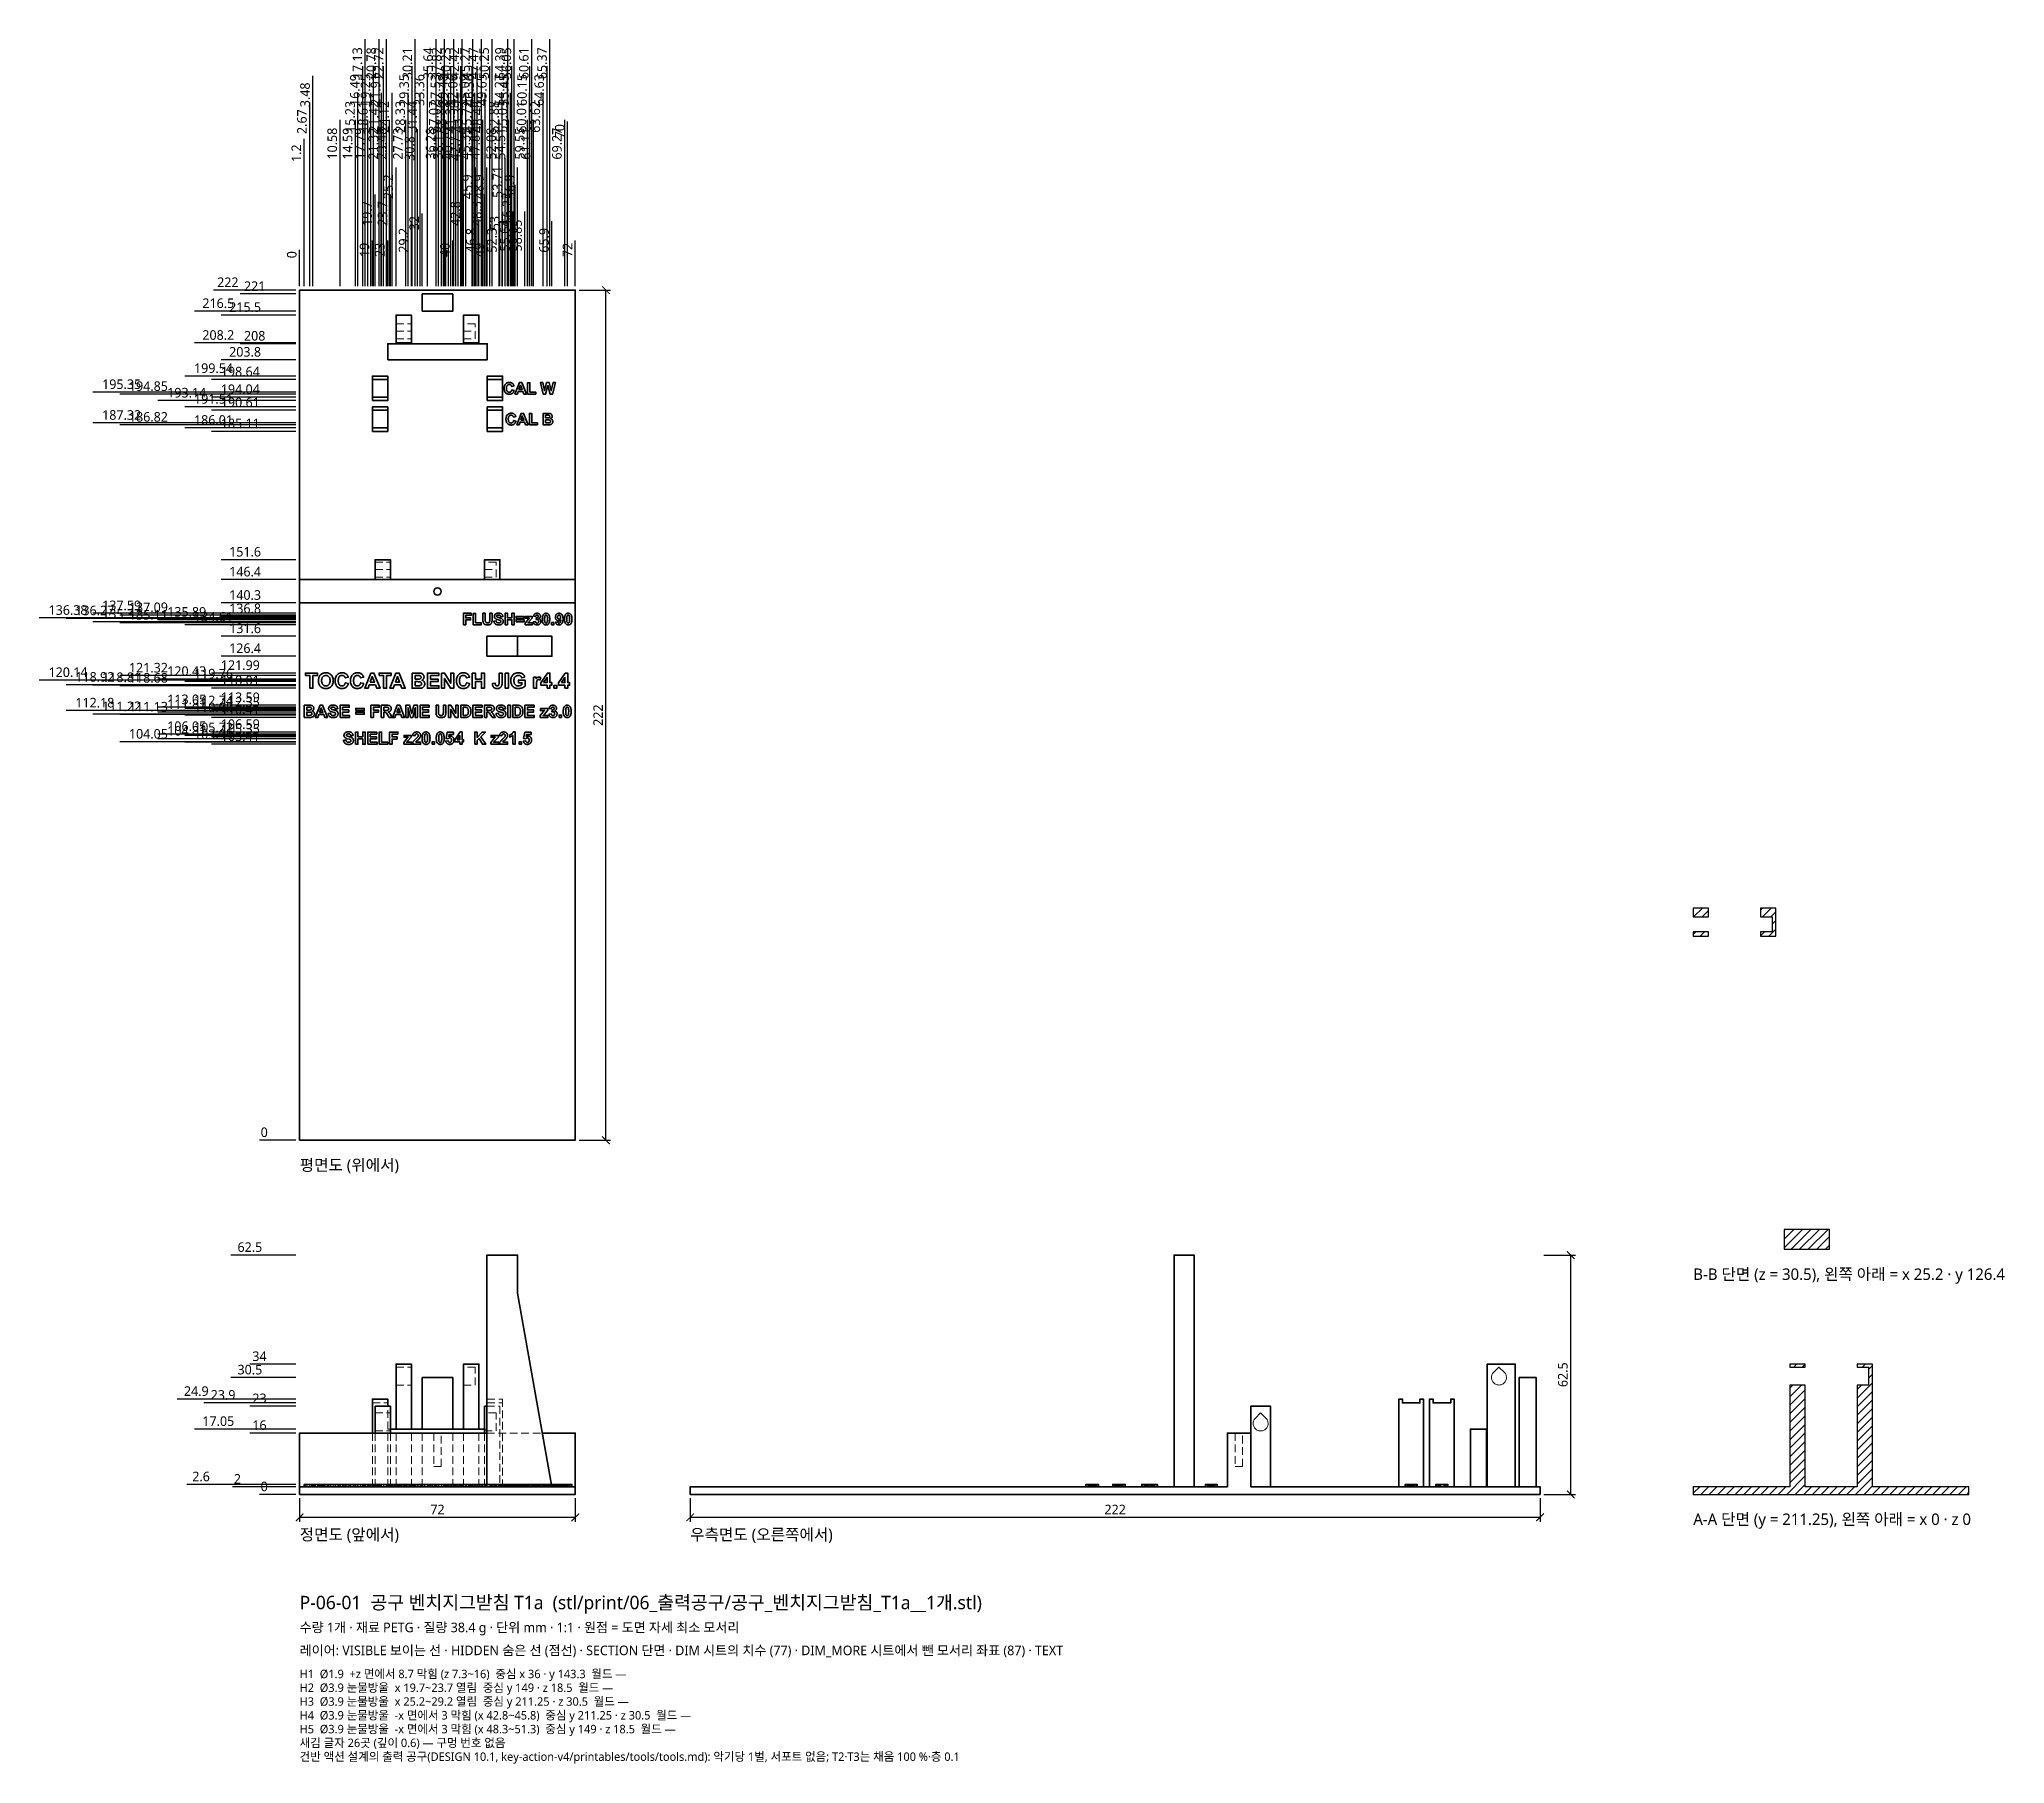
# Model space of a CAD drawing. Header units: millimetres. Extents: x -68 to 445, y -70 to 380.
import ezdxf

# ---------------------------------------------------------------- set-up
doc = ezdxf.new("R2010")
doc.units = ezdxf.units.MM
doc.linetypes.add('HIDDEN', pattern=[3, 2, -1])
for name, color, linetype, lineweight in [('DIM', 4, 'CONTINUOUS', 13), ('DIM_MORE', 3, 'CONTINUOUS', 13), ('HIDDEN', 8, 'HIDDEN', 18), ('SECTION', 5, 'CONTINUOUS', 25), ('TEXT', 7, 'CONTINUOUS', 18), ('VISIBLE', 7, 'CONTINUOUS', 35)]:
    doc.layers.add(name, color=color, linetype=linetype, lineweight=lineweight)
doc.styles.add('KR', font='malgun.ttf')
doc.dimstyles.new('TOCCATA', dxfattribs={"dimtxt": 2.5, "dimasz": 2, "dimexe": 1.2, "dimexo": 1, "dimgap": 0.8, "dimtad": 1, "dimdsep": 46, "dimtxsty": 'KR', "dimblk": 'ARCHTICK', "dimcen": 2.5, "dimazin": 3, "dimtfac": 0.5, "dimtmove": 2, "dimatfit": 3})

msp = doc.modelspace()

# ---------------------------------------------------------------- texts
at = {"layer": 'TEXT', "style": 'KR'}
for s, height, p in [('평면도 (위에서)', 3, (0, 84.5)), ('B-B 단면 (z = 30.5), 왼쪽 아래 = x 25.2 · y 126.4', 3, (364, 56)), ('A-A 단면 (y = 211.25), 왼쪽 아래 = x 0 · z 0', 3, (364, -8)), ('정면도 (앞에서)', 3, (0, -12)), ('우측면도 (오른쪽에서)', 3, (102, -12)), ('P-06-01  공구 벤치지그받침 T1a  (stl/print/06_출력공구/공구_벤치지그받침_T1a__1개.stl)', 3.5, (0, -30)), ('수량 1개 · 재료 PETG · 질량 38.4 g · 단위 mm · 1:1 · 원점 = 도면 자세 최소 모서리', 2.5, (0, -36)), ('레이어: VISIBLE 보이는 선 · HIDDEN 숨은 선 (점선) · SECTION 단면 · DIM 시트의 치수 (77) · DIM_MORE 시트에서 뺀 모서리 좌표 (87) · TEXT', 2.5, (0, -42)), ('H1  Ø1.9  +z 면에서 8.7 막힘 (z 7.3~16)  중심 x 36 · y 143.3  월드 —', 2.2, (0, -48)), ('H2  Ø3.9 눈물방울  x 19.7~23.7 열림  중심 y 149 · z 18.5  월드 —', 2.2, (0, -51.6)), ('H3  Ø3.9 눈물방울  x 25.2~29.2 열림  중심 y 211.25 · z 30.5  월드 —', 2.2, (0, -55.2)), ('H4  Ø3.9 눈물방울  -x 면에서 3 막힘 (x 42.8~45.8)  중심 y 211.25 · z 30.5  월드 —', 2.2, (0, -58.8)), ('H5  Ø3.9 눈물방울  -x 면에서 3 막힘 (x 48.3~51.3)  중심 y 149 · z 18.5  월드 —', 2.2, (0, -62.4)), ('새김 글자 26곳 (깊이 0.6) — 구멍 번호 없음', 2.2, (0, -66)), ('건반 액션 설계의 출력 공구(DESIGN 10.1, key-action-v4/printables/tools/tools.md): 악기당 1벌, 서포트 없음; T2·T3는 채움 100 %·층 0.1', 2.2, (0, -69.6))]:
    msp.add_text(s, height=height, dxfattribs=at).set_placement(p)

# ---------------------------------------------------------------- blocks, each defined once
blk = doc.blocks.new('_ARCHTICK')
at = {"color": 0, "linetype": 'BYBLOCK', "const_width": 0.15}
blk.add_lwpolyline([(-0.5, -0.5), (0.5, 0.5)], dxfattribs=at)
blk = doc.blocks.new('*D149')
for p, q in [((70, 349.5), (70, 358.5)), ((70, 345.5), (70, 349.5)), ((70, 315.5), (70, 345.5))]:
    blk.add_line(p, q)
at = {"layer": 'Defpoints'}
for p in [(70, 353.5), (70, 314.5), (0, 92.5)]:
    blk.add_point(p, dxfattribs=at)
at = {"layer": 'DIM_MORE', "insert": (67.95, 356), "char_height": 2.5, "attachment_point": 5, "rotation": 90, "style": 'KR'}
blk.add_mtext('70', dxfattribs=at)

# ---------------------------------------------------------------- dimensions: what is measured, and where the dimension line sits
at = {"layer": 'DIM'}
for feature_location, offset, dtype, origin in [((53.71, 314.5), (0, 22), 1, (0, 92.5)), ((25.2, 314.5), (0, 22), 1, (0, 92.5)), ((45.9, 314.5), (0, 22), 1, (0, 92.5)), ((48.9, 314.5), (0, 22), 1, (0, 92.5)), ((56.9, 314.5), (0, 22), 1, (0, 92.5)), ((56.27, 314.5), (0, 15), 1, (0, 92.5)), ((19.7, 314.5), (0, 15), 1, (0, 92.5)), ((23.7, 314.5), (0, 15), 1, (0, 92.5)), ((42.8, 314.5), (0, 15), 1, (0, 92.5)), ((48.3, 314.5), (0, 15), 1, (0, 92.5)), ((55.64, 314.5), (0, 8), 1, (0, 92.5)), ((58.85, 314.5), (0, 8), 1, (0, 92.5)), ((32, 314.5), (0, 15), 1, (0, 92.5)), ((53, 314.5), (0, 15), 1, (0, 92.5)), ((29.2, 314.5), (0, 8), 1, (0, 92.5)), ((46.8, 314.5), (0, 8), 1, (0, 92.5)), ((52.3, 314.5), (0, 8), 1, (0, 92.5)), ((65.9, 314.5), (0, 8), 1, (0, 92.5)), ((0, 314.5), (0, 8), 1, (0, 92.5)), ((19, 314.5), (0, 8), 1, (0, 92.5)), ((23, 314.5), (0, 8), 1, (0, 92.5)), ((40, 314.5), (0, 8), 1, (0, 92.5)), ((49, 314.5), (0, 8), 1, (0, 92.5)), ((72, 314.5), (0, 8), 1, (0, 92.5)), ((0, 314.5), (-15, 0), 0, (0, 92.5)), ((0, 313.5), (-8, 0), 0, (0, 92.5)), ((0, 309), (-15, 0), 0, (0, 92.5)), ((0, 308), (-8, 0), 0, (0, 92.5)), ((0, 300.7), (-15, 0), 0, (0, 92.5)), ((0, 300.5), (-8, 0), 0, (0, 92.5)), ((0, 296.3), (-8, 0), 0, (0, 92.5)), ((0, 292.04), (-15, 0), 0, (0, 92.5)), ((0, 291.14), (-8, 0), 0, (0, 92.5)), ((0, 285.64), (-22, 0), 0, (0, 92.5)), ((0, 284.01), (-15, 0), 0, (0, 92.5)), ((0, 286.54), (-8, 0), 0, (0, 92.5)), ((0, 283.11), (-8, 0), 0, (0, 92.5)), ((0, 278.51), (-15, 0), 0, (0, 92.5)), ((0, 277.61), (-8, 0), 0, (0, 92.5)), ((0, 244.1), (-8, 0), 0, (0, 92.5)), ((0, 238.9), (-8, 0), 0, (0, 92.5)), ((0, 232.8), (-8, 0), 0, (0, 92.5)), ((0, 228.39), (-22, 0), 0, (0, 92.5)), ((0, 229.3), (-8, 0), 0, (0, 92.5)), ((0, 227.11), (-15, 0), 0, (0, 92.5)), ((0, 224.1), (-8, 0), 0, (0, 92.5)), ((0, 218.9), (-8, 0), 0, (0, 92.5)), ((0, 212.93), (-22, 0), 0, (0, 92.5)), ((0, 212.26), (-15, 0), 0, (0, 92.5)), ((0, 214.49), (-8, 0), 0, (0, 92.5)), ((0, 210.51), (-8, 0), 0, (0, 92.5)), ((0, 205.55), (-22, 0), 0, (0, 92.5)), ((0, 204.31), (-22, 0), 0, (0, 92.5)), ((0, 205.24), (-15, 0), 0, (0, 92.5)), ((0, 203.45), (-15, 0), 0, (0, 92.5)), ((0, 206.09), (-8, 0), 0, (0, 92.5)), ((0, 204.85), (-8, 0), 0, (0, 92.5)), ((0, 202.91), (-8, 0), 0, (0, 92.5)), ((0, 198.55), (-22, 0), 0, (0, 92.5)), ((0, 197.31), (-22, 0), 0, (0, 92.5)), ((0, 198.22), (-15, 0), 0, (0, 92.5)), ((0, 199.09), (-8, 0), 0, (0, 92.5)), ((0, 197.85), (-8, 0), 0, (0, 92.5)), ((0, 196.45), (-15, 0), 0, (0, 92.5)), ((0, 195.91), (-8, 0), 0, (0, 92.5)), ((0, 92.5), (-8, 0), 0, (0, 92.5)), ((0, 62.5), (-8, 0), 0, (0, 0)), ((0, 34), (-8, 0), 0, (0, 0)), ((0, 30.5), (-8, 0), 0, (0, 0)), ((0, 24.9), (-22, 0), 0, (0, 0)), ((0, 23.9), (-15, 0), 0, (0, 0)), ((0, 23), (-8, 0), 0, (0, 0)), ((0, 17.05), (-15, 0), 0, (0, 0)), ((0, 16), (-8, 0), 0, (0, 0)), ((0, 2.6), (-22, 0), 0, (0, 0)), ((0, 2), (-15, 0), 0, (0, 0)), ((0, 0), (-8, 0), 0, (0, 0))]:
    msp.add_ordinate_dim(feature_location=feature_location, offset=offset, dtype=dtype, origin=origin, dimstyle='TOCCATA', dxfattribs=at).render()
for base, p1, p2 in [((80, 92.5), (72, 92.5), (72, 314.5)), ((332, 0), (324, 0), (324, 62.5))]:
    msp.add_linear_dim(base=base, p1=p1, p2=p2, angle=90, dimstyle='TOCCATA', dxfattribs=at).render()
for base, p1, p2 in [((0, -6), (0, 0), (72, 0)), ((102, -6), (102, 0), (324, 0))]:
    msp.add_linear_dim(base=base, p1=p1, p2=p2, dimstyle='TOCCATA', dxfattribs=at).render()
at = {"layer": 'DIM_MORE'}
for feature_location, offset, dtype in [((17.13, 314.5), (0, 53), 1), ((20.78, 314.5), (0, 53), 1), ((22.72, 314.5), (0, 53), 1), ((30.21, 314.5), (0, 53), 1), ((35.64, 314.5), (0, 53), 1), ((37.82, 314.5), (0, 53), 1), ((40.23, 314.5), (0, 53), 1), ((42.42, 314.5), (0, 53), 1), ((45.27, 314.5), (0, 53), 1), ((47.47, 314.5), (0, 53), 1), ((50.25, 314.5), (0, 53), 1), ((54.39, 314.5), (0, 53), 1), ((56.05, 314.5), (0, 53), 1), ((60.61, 314.5), (0, 53), 1), ((65.37, 314.5), (0, 53), 1), ((3.48, 314.5), (0, 46), 1), ((16.49, 314.5), (0, 46), 1), ((19.25, 314.5), (0, 46), 1), ((21.91, 314.5), (0, 46), 1), ((29.35, 314.5), (0, 46), 1), ((33.36, 314.5), (0, 46), 1), ((37.53, 314.5), (0, 46), 1), ((39.48, 314.5), (0, 46), 1), ((42.06, 314.5), (0, 46), 1), ((45.09, 314.5), (0, 46), 1), ((46.36, 314.5), (0, 46), 1), ((49.65, 314.5), (0, 46), 1), ((54.27, 314.5), (0, 46), 1), ((55.45, 314.5), (0, 46), 1), ((60.15, 314.5), (0, 46), 1), ((64.63, 314.5), (0, 46), 1), ((15.23, 314.5), (0, 39), 1), ((18.61, 314.5), (0, 39), 1), ((21.42, 314.5), (0, 39), 1), ((24.12, 314.5), (0, 39), 1), ((28.33, 314.5), (0, 39), 1), ((31.44, 314.5), (0, 39), 1), ((37.07, 314.5), (0, 39), 1), ((38.86, 314.5), (0, 39), 1), ((41.38, 314.5), (0, 39), 1), ((43.39, 314.5), (0, 39), 1), ((45.72, 314.5), (0, 39), 1), ((48.48, 314.5), (0, 39), 1), ((52.88, 314.5), (0, 39), 1), ((55.03, 314.5), (0, 39), 1), ((60.01, 314.5), (0, 39), 1), ((63.62, 314.5), (0, 39), 1), ((2.67, 314.5), (0, 39), 1), ((10.58, 314.5), (0, 32), 1), ((14.59, 314.5), (0, 32), 1), ((17.79, 314.5), (0, 32), 1), ((21.32, 314.5), (0, 32), 1), ((23.48, 314.5), (0, 32), 1), ((27.73, 314.5), (0, 32), 1), ((36.28, 314.5), (0, 32), 1), ((38.17, 314.5), (0, 32), 1), ((40.79, 314.5), (0, 32), 1), ((45.35, 314.5), (0, 32), 1), ((47.87, 314.5), (0, 32), 1), ((52.08, 314.5), (0, 32), 1), ((54.51, 314.5), (0, 32), 1), ((59.55, 314.5), (0, 32), 1), ((61.11, 314.5), (0, 32), 1), ((69.27, 314.5), (0, 32), 1), ((30.8, 314.5), (0, 32), 1), ((42.7, 314.5), (0, 32), 1), ((1.2, 314.5), (0, 32), 1), ((0, 287.85), (-39, 0), 0), ((0, 287.35), (-32, 0), 0), ((0, 279.82), (-39, 0), 0), ((0, 279.32), (-32, 0), 0), ((0, 228.88), (-53, 0), 0), ((0, 228.77), (-46, 0), 0), ((0, 230.09), (-39, 0), 0), ((0, 227.87), (-39, 0), 0), ((0, 229.59), (-32, 0), 0), ((0, 227.61), (-32, 0), 0), ((0, 212.64), (-53, 0), 0), ((0, 213.82), (-32, 0), 0), ((0, 211.42), (-46, 0), 0), ((0, 211.31), (-39, 0), 0), ((0, 211.18), (-32, 0), 0), ((0, 204.68), (-46, 0), 0), ((0, 203.72), (-39, 0), 0), ((0, 203.63), (-32, 0), 0), ((0, 196.55), (-32, 0), 0)]:
    msp.add_ordinate_dim(feature_location=feature_location, offset=offset, dtype=dtype, origin=(0, 92.5), dimstyle='TOCCATA', dxfattribs=at).render()
dim = msp.add_ordinate_dim(feature_location=(70, 314.5), offset=(0, 39), dtype=1, origin=(0, 92.5), dimstyle='TOCCATA', dxfattribs=at)
dim.commit()
dim.dimension.update_dxf_attribs({"geometry": '*D149', "text_midpoint": (67.95, 356)})

# ---------------------------------------------------------------- hatches: boundary and pattern name
at = {"layer": 'SECTION'}
h = msp.add_hatch(dxfattribs=at)
h.set_pattern_fill('ANSI31', scale=0.5)
h.paths.add_polyline_path([(368, 153.1), (364, 153.1), (364, 150.797), (368, 150.797)])
h.paths.add_polyline_path([(385.6, 153.1), (381.6, 153.1), (381.6, 150.797), (384.6, 150.797), (384.6, 146.903), (381.6, 146.903), (381.6, 145.8), (385.6, 145.8)])
h.paths.add_polyline_path([(368, 146.903), (364, 146.903), (364, 145.8), (368, 145.8)])
h.paths.add_polyline_path([(399.621, 69.2), (387.7, 69.2), (387.7, 64), (399.621, 64)])
h = msp.add_hatch(dxfattribs=at)
h.set_pattern_fill('ANSI31', scale=0.5)
h.paths.add_polyline_path([(393.2, 34), (389.2, 34), (389.2, 33.258), (393.2, 33.258)])
h.paths.add_polyline_path([(436, 2), (410.8, 2), (410.8, 34), (406.8, 34), (406.8, 33.258), (409.8, 33.258), (409.8, 28.55), (406.8, 28.55), (406.8, 2), (393.2, 2), (393.2, 28.55), (389.2, 28.55), (389.2, 2), (364, 2), (364, 0), (436, 0)])

# ---------------------------------------------------------------- linework, layer by layer
at = {"layer": 'HIDDEN'}
for points in [[(25.2, 305.699), (29.2, 305.699)], [(25.2, 303.75), (29.2, 303.75)], [(42.8, 301.801), (45.8, 301.801), (45.8, 305.699), (42.8, 305.699)], [(42.8, 303.75), (45.8, 303.75)], [(25.2, 301.801), (29.2, 301.801)], [(19.7, 243.449), (23.7, 243.449)], [(19.7, 241.5), (23.7, 241.5)], [(48.3, 239.551), (51.3, 239.551), (51.3, 243.449), (48.3, 243.449)], [(48.3, 241.5), (51.3, 241.5)], [(19.7, 239.551), (23.7, 239.551)], [(25.2, 33.258), (29.2, 33.258)], [(42.8, 28.55), (45.8, 28.55), (45.8, 33.258), (42.8, 33.258)], [(311.301, 30.423), (311.306, 30.653), (311.337, 30.88), (311.395, 31.103), (311.479, 31.316), (311.587, 31.519), (311.719, 31.707), (311.871, 31.879), (313.25, 33.258), (314.629, 31.879), (314.781, 31.707), (314.913, 31.519), (315.021, 31.316), (315.105, 31.103), (315.163, 30.88), (315.194, 30.653), (315.199, 30.423), (315.176, 30.195), (315.127, 29.971), (315.052, 29.754), (314.951, 29.547), (314.828, 29.354), (314.682, 29.176), (314.516, 29.017), (314.333, 28.879), (314.135, 28.763), (313.925, 28.67), (313.705, 28.604), (313.479, 28.563), (313.25, 28.55), (313.021, 28.563), (312.795, 28.604), (312.575, 28.67), (312.365, 28.763), (312.167, 28.879), (311.984, 29.017), (311.818, 29.176), (311.672, 29.354), (311.549, 29.547), (311.448, 29.754), (311.373, 29.971), (311.324, 30.195), (311.301, 30.423)], [(25.2, 28.55), (29.2, 28.55)], [(19, 23.9), (23, 23.9)], [(19.7, 21.258), (23.7, 21.258)], [(23, 2), (23, 23.001)], [(48.3, 16.55), (51.3, 16.55), (51.3, 21.258), (48.3, 21.258)], [(48.898, 23), (52.3, 23), (52.3, 2)], [(49, 2), (49, 24.9), (53, 24.9), (53, 2)], [(49, 23.9), (53, 23.9)], [(249.051, 18.423), (249.056, 18.653), (249.087, 18.88), (249.145, 19.103), (249.229, 19.316), (249.337, 19.519), (249.469, 19.707), (249.621, 19.879), (251, 21.258), (252.379, 19.879), (252.531, 19.707), (252.663, 19.519), (252.771, 19.316), (252.855, 19.103), (252.913, 18.88), (252.944, 18.653), (252.949, 18.423), (252.926, 18.195), (252.877, 17.971), (252.802, 17.754), (252.701, 17.547), (252.578, 17.354), (252.432, 17.176), (252.266, 17.017), (252.083, 16.879), (251.885, 16.763), (251.675, 16.67), (251.455, 16.604), (251.229, 16.563), (251, 16.55), (250.771, 16.563), (250.545, 16.604), (250.325, 16.67), (250.115, 16.763), (249.917, 16.879), (249.734, 17.017), (249.568, 17.176), (249.422, 17.354), (249.299, 17.547), (249.198, 17.754), (249.123, 17.971), (249.074, 18.195), (249.051, 18.423)], [(19, 2), (19, 15.991)], [(19.7, 16.55), (23.7, 16.55)], [(19.7, 2), (19.7, 15.997)], [(23, 17.054), (23.698, 17.054)], [(23.7, 2), (23.7, 15.997)], [(25.2, 2), (25.2, 17.064)], [(29.2, 2), (29.2, 17.064)], [(32, 2), (32, 17.061)], [(35.05, 16), (35.05, 7.3), (36.95, 7.3), (36.95, 16)], [(40, 2), (40, 17.061)], [(42.8, 2), (42.8, 17.064)], [(46.8, 2), (46.8, 17.064)], [(48.3, 2), (48.3, 15.997)], [(48.302, 17.054), (49, 17.054)], [(48.898, 16), (63.409, 16)], [(244.35, 16), (244.35, 7.3), (246.25, 7.3), (246.25, 16)], [(1.495, 2), (1.495, 2.6)], [(1.838, 2), (1.838, 2.6)], [(2.675, 2), (2.675, 2.6)], [(3.079, 2), (3.079, 2.6)], [(3.196, 2), (3.196, 2.6)], [(3.257, 2), (3.257, 2.6)], [(3.478, 2), (3.478, 2.6)], [(3.704, 2), (3.704, 2.6)], [(4.655, 2), (4.655, 2.6)], [(4.91, 2), (4.91, 2.6)], [(5.221, 2), (5.221, 2.6)], [(5.318, 2), (5.318, 2.6)], [(5.65, 2), (5.65, 2.6)], [(5.737, 2), (5.737, 2.6)], [(5.998, 2), (5.998, 2.6)], [(6.089, 2), (6.089, 2.6)], [(7.565, 2), (7.565, 2.6)], [(7.937, 2), (7.937, 2.6)], [(8.075, 2), (8.075, 2.6)], [(8.179, 2), (8.179, 2.6)], [(8.767, 2), (8.767, 2.6)], [(9.253, 2), (9.253, 2.6)], [(9.303, 2), (9.303, 2.6)], [(9.394, 2), (9.394, 2.6)], [(9.945, 2), (9.945, 2.6)], [(10.08, 2), (10.08, 2.6)], [(11.219, 2), (11.219, 2.6)], [(11.573, 2), (11.573, 2.6)], [(11.911, 2), (11.911, 2.6)], [(11.938, 2), (11.938, 2.6)], [(12.083, 2), (12.083, 2.6)], [(12.187, 2), (12.187, 2.6)], [(12.706, 2), (12.706, 2.6)], [(12.717, 2), (12.717, 2.6)], [(12.816, 2), (12.816, 2.6)], [(12.936, 2), (12.936, 2.6)], [(12.996, 2), (12.996, 2.6)], [(13.265, 2), (13.265, 2.6)], [(13.311, 2), (13.311, 2.6)], [(13.402, 2), (13.402, 2.6)], [(13.953, 2), (13.953, 2.6)], [(14.092, 2), (14.092, 2.6)], [(14.637, 2), (14.637, 2.6)], [(15.923, 2), (15.923, 2.6)], [(15.95, 2), (15.95, 2.6)], [(16.718, 2), (16.718, 2.6)], [(16.729, 2), (16.729, 2.6)], [(16.861, 2), (16.861, 2.6)], [(17.014, 2), (17.014, 2.6)], [(17.866, 2), (17.866, 2.6)], [(18.194, 2), (18.194, 2.6)], [(18.437, 2), (18.437, 2.6)], [(18.441, 2), (18.441, 2.6)], [(18.563, 2), (18.563, 2.6)], [(18.611, 2), (18.611, 2.6)], [(18.978, 2), (18.978, 2.6)], [(19.253, 2), (19.253, 2.6)], [(19.412, 2), (19.412, 2.6)], [(19.526, 2), (19.526, 2.6)], [(19.783, 2), (19.783, 2.6)], [(20.034, 2), (20.034, 2.6)], [(20.131, 2), (20.131, 2.6)], [(20.153, 2), (20.153, 2.6)], [(20.733, 2), (20.733, 2.6)], [(20.791, 2), (20.791, 2.6)], [(21.004, 2), (21.004, 2.6)], [(21.323, 2), (21.323, 2.6)], [(21.419, 2), (21.419, 2.6)], [(21.913, 2), (21.913, 2.6)], [(21.966, 2), (21.966, 2.6)], [(22.716, 2), (22.716, 2.6)], [(23.085, 2), (23.085, 2.6)], [(23.263, 2), (23.263, 2.6)], [(23.595, 2), (23.595, 2.6)], [(23.893, 2), (23.893, 2.6)], [(23.925, 2), (23.925, 2.6)], [(24.183, 2), (24.183, 2.6)], [(24.207, 2), (24.207, 2.6)], [(24.447, 2), (24.447, 2.6)], [(24.775, 2), (24.775, 2.6)], [(24.889, 2), (24.889, 2.6)], [(25.022, 2), (25.022, 2.6)], [(25.144, 2), (25.144, 2.6)], [(25.151, 2), (25.151, 2.6)], [(25.349, 2), (25.349, 2.6)], [(25.559, 2), (25.559, 2.6)], [(25.779, 2), (25.779, 2.6)], [(25.993, 2), (25.993, 2.6)], [(26.107, 2), (26.107, 2.6)], [(26.126, 2), (26.126, 2.6)], [(26.217, 2), (26.217, 2.6)], [(26.364, 2), (26.364, 2.6)], [(26.712, 2), (26.712, 2.6)], [(27.259, 2), (27.259, 2.6)], [(27.4, 2), (27.4, 2.6)], [(27.585, 2), (27.585, 2.6)], [(27.732, 2), (27.732, 2.6)], [(27.973, 2), (27.973, 2.6)], [(28.328, 2), (28.328, 2.6)], [(28.352, 2), (28.352, 2.6)], [(28.693, 2), (28.693, 2.6)], [(28.958, 2), (28.958, 2.6)], [(29.164, 2), (29.164, 2.6)], [(29.27, 2), (29.27, 2.6)], [(29.351, 2), (29.351, 2.6)], [(29.505, 2), (29.505, 2.6)], [(29.576, 2), (29.576, 2.6)], [(29.841, 2), (29.841, 2.6)], [(30.112, 2), (30.112, 2.6)], [(30.154, 2), (30.154, 2.6)], [(30.208, 2), (30.208, 2.6)], [(30.36, 2), (30.36, 2.6)], [(30.804, 2), (30.804, 2.6)], [(30.959, 2), (30.959, 2.6)], [(31.443, 2), (31.443, 2.6)], [(31.706, 2), (31.706, 2.6)], [(31.852, 2), (31.852, 2.6)], [(31.928, 2), (31.928, 2.6)], [(32.085, 2), (32.085, 2.6)], [(32.487, 2), (32.487, 2.6)], [(32.619, 2), (32.619, 2.6)], [(32.682, 2), (32.682, 2.6)], [(33.361, 2), (33.361, 2.6)], [(33.409, 2), (33.409, 2.6)], [(33.682, 2), (33.682, 2.6)], [(33.801, 2), (33.801, 2.6)], [(33.862, 2), (33.862, 2.6)], [(34.163, 2), (34.163, 2.6)], [(36.16, 2), (36.16, 2.6)], [(36.28, 2), (36.28, 2.6)], [(36.309, 2), (36.309, 2.6)], [(36.326, 2), (36.326, 2.6)], [(36.385, 2), (36.385, 2.6)], [(37.074, 2), (37.074, 2.6)], [(37.115, 2), (37.115, 2.6)], [(37.532, 2), (37.532, 2.6)], [(37.82, 2), (37.82, 2.6)], [(37.855, 2), (37.855, 2.6)], [(38.244, 2), (38.244, 2.6)], [(38.556, 2), (38.556, 2.6)], [(38.739, 2), (38.739, 2.6)], [(38.778, 2), (38.778, 2.6)], [(38.858, 2), (38.858, 2.6)], [(38.923, 2), (38.923, 2.6)], [(39.019, 2), (39.019, 2.6)], [(39.423, 2), (39.423, 2.6)], [(39.455, 2), (39.455, 2.6)], [(39.483, 2), (39.483, 2.6)], [(39.683, 2), (39.683, 2.6)], [(40.169, 2), (40.169, 2.6)], [(40.229, 2), (40.229, 2.6)], [(40.737, 2), (40.737, 2.6)], [(40.785, 2), (40.785, 2.6)], [(40.937, 2), (40.937, 2.6)], [(41.098, 2), (41.098, 2.6)], [(41.382, 2), (41.382, 2.6)], [(41.764, 2), (41.764, 2.6)], [(41.907, 2), (41.907, 2.6)], [(42.059, 2), (42.059, 2.6)], [(42.701, 2), (42.701, 2.6)], [(42.792, 2), (42.792, 2.6)], [(43.394, 2), (43.394, 2.6)], [(43.595, 2), (43.595, 2.6)], [(43.622, 2), (43.622, 2.6)], [(44.062, 2), (44.062, 2.6)], [(44.39, 2), (44.39, 2.6)], [(44.401, 2), (44.401, 2.6)], [(44.639, 2), (44.639, 2.6)], [(45.349, 2), (45.349, 2.6)], [(45.896, 2), (45.896, 2.6)], [(45.913, 2), (45.913, 2.6)], [(45.951, 2), (45.951, 2.6)], [(47.324, 2), (47.324, 2.6)], [(47.449, 2), (47.449, 2.6)], [(47.469, 2), (47.469, 2.6)], [(47.51, 2), (47.51, 2.6)], [(47.63, 2), (47.63, 2.6)], [(47.658, 2), (47.658, 2.6)], [(47.69, 2), (47.69, 2.6)], [(47.874, 2), (47.874, 2.6)], [(48.237, 2), (48.237, 2.6)], [(48.272, 2), (48.272, 2.6)], [(48.476, 2), (48.476, 2.6)], [(48.522, 2), (48.522, 2.6)], [(49.65, 2), (49.65, 2.6)], [(49.989, 2), (49.989, 2.6)], [(49.999, 2), (49.999, 2.6)], [(50.177, 2), (50.177, 2.6)], [(50.252, 2), (50.252, 2.6)], [(50.329, 2), (50.329, 2.6)], [(50.336, 2), (50.336, 2.6)], [(50.703, 2), (50.703, 2.6)], [(50.734, 2), (50.734, 2.6)], [(50.839, 2), (50.839, 2.6)], [(50.842, 2), (50.842, 2.6)], [(51.082, 2), (51.082, 2.6)], [(51.093, 2), (51.093, 2.6)], [(51.097, 2), (51.097, 2.6)], [(51.282, 2), (51.282, 2.6)], [(51.32, 2), (51.32, 2.6)], [(51.397, 2), (51.397, 2.6)], [(51.418, 2), (51.418, 2.6)], [(51.894, 2), (51.894, 2.6)], [(51.907, 2), (51.907, 2.6)], [(52.011, 2), (52.011, 2.6)], [(52.081, 2), (52.081, 2.6)], [(52.235, 2), (52.235, 2.6)], [(52.472, 2), (52.472, 2.6)], [(52.557, 2), (52.557, 2.6)], [(52.842, 2), (52.842, 2.6)], [(52.881, 2), (52.881, 2.6)], [(53.074, 2), (53.074, 2.6)], [(53.09, 2), (53.09, 2.6)], [(53.135, 2), (53.135, 2.6)], [(53.159, 2), (53.159, 2.6)], [(53.226, 2), (53.226, 2.6)], [(53.408, 2), (53.408, 2.6)], [(53.668, 2), (53.668, 2.6)], [(53.689, 2), (53.689, 2.6)], [(53.711, 2), (53.711, 2.6)], [(53.778, 2), (53.778, 2.6)], [(53.869, 2), (53.869, 2.6)], [(53.87, 2), (53.87, 2.6)], [(54.029, 2), (54.029, 2.6)], [(54.27, 2), (54.27, 2.6)], [(54.491, 2), (54.491, 2.6)], [(54.514, 2), (54.514, 2.6)], [(55.032, 2), (55.032, 2.6)], [(55.141, 2), (55.141, 2.6)], [(55.402, 2), (55.402, 2.6)], [(55.422, 2), (55.422, 2.6)], [(55.45, 2), (55.45, 2.6)], [(55.642, 2), (55.642, 2.6)], [(55.779, 2), (55.779, 2.6)], [(55.864, 2), (55.864, 2.6)], [(55.884, 2), (55.884, 2.6)], [(55.968, 2), (55.968, 2.6)], [(55.998, 2), (55.998, 2.6)], [(56.006, 2), (56.006, 2.6)], [(56.052, 2), (56.052, 2.6)], [(56.22, 2), (56.22, 2.6)], [(56.284, 2), (56.284, 2.6)], [(56.46, 2), (56.46, 2.6)], [(56.468, 2), (56.468, 2.6)], [(56.545, 2), (56.545, 2.6)], [(56.682, 2), (56.682, 2.6)], [(56.859, 2), (56.859, 2.6)], [(57.105, 2), (57.105, 2.6)], [(57.129, 2), (57.129, 2.6)], [(57.29, 2), (57.29, 2.6)], [(57.382, 2), (57.382, 2.6)], [(57.567, 2), (57.567, 2.6)], [(57.645, 2), (57.645, 2.6)], [(57.693, 2), (57.693, 2.6)], [(57.752, 2), (57.752, 2.6)], [(57.843, 2), (57.843, 2.6)], [(58.01, 2), (58.01, 2.6)], [(58.018, 2), (58.018, 2.6)], [(58.048, 2), (58.048, 2.6)], [(58.104, 2), (58.104, 2.6)], [(58.155, 2), (58.155, 2.6)], [(58.297, 2), (58.297, 2.6)], [(58.48, 2), (58.48, 2.6)], [(58.502, 2), (58.502, 2.6)], [(58.557, 2), (58.557, 2.6)], [(58.566, 2), (58.566, 2.6)], [(58.63, 2), (58.63, 2.6)], [(58.759, 2), (58.759, 2.6)], [(58.808, 2), (58.808, 2.6)], [(58.815, 2), (58.815, 2.6)], [(58.854, 2), (58.854, 2.6)], [(58.859, 2), (58.859, 2.6)], [(58.875, 2), (58.875, 2.6)], [(58.954, 2), (58.954, 2.6)], [(58.997, 2), (58.997, 2.6)], [(59.019, 2), (59.019, 2.6)], [(59.036, 2), (59.036, 2.6)], [(59.181, 2), (59.181, 2.6)], [(59.212, 2), (59.212, 2.6)], [(59.277, 2), (59.277, 2.6)], [(59.496, 2), (59.496, 2.6)], [(59.548, 2), (59.548, 2.6)], [(59.623, 2), (59.623, 2.6)], [(59.674, 2), (59.674, 2.6)], [(59.941, 2), (59.941, 2.6)], [(59.979, 2), (59.979, 2.6)], [(60.01, 2), (60.01, 2.6)], [(60.15, 2), (60.15, 2.6)], [(60.427, 2), (60.427, 2.6)], [(60.612, 2), (60.612, 2.6)], [(60.74, 2), (60.74, 2.6)], [(60.803, 2), (60.803, 2.6)], [(61.045, 2), (61.045, 2.6)], [(61.088, 2), (61.088, 2.6)], [(61.093, 2), (61.093, 2.6)], [(61.106, 2), (61.106, 2.6)], [(61.213, 2), (61.213, 2.6)], [(61.599, 2), (61.599, 2.6)], [(61.615, 2), (61.615, 2.6)], [(61.648, 2), (61.648, 2.6)], [(61.78, 2), (61.78, 2.6)], [(61.814, 2), (61.814, 2.6)], [(61.843, 2), (61.843, 2.6)], [(62.11, 2), (62.11, 2.6)], [(62.319, 2), (62.319, 2.6)], [(62.441, 2), (62.441, 2.6)], [(62.463, 2), (62.463, 2.6)], [(62.871, 2), (62.871, 2.6)], [(62.888, 2), (62.888, 2.6)], [(62.893, 2), (62.893, 2.6)], [(62.972, 2), (62.972, 2.6)], [(63.005, 2), (63.005, 2.6)], [(63.027, 2), (63.027, 2.6)], [(63.381, 2), (63.381, 2.6)], [(63.487, 2), (63.487, 2.6)], [(63.583, 2), (63.583, 2.6)], [(63.602, 2), (63.602, 2.6)], [(63.623, 2), (63.623, 2.6)], [(63.718, 2), (63.718, 2.6)], [(63.937, 2), (63.937, 2.6)], [(63.98, 2), (63.98, 2.6)], [(64.226, 2), (64.226, 2.6)], [(64.236, 2), (64.236, 2.6)], [(64.482, 2), (64.482, 2.6)], [(64.632, 2), (64.632, 2.6)], [(64.72, 2), (64.72, 2.6)], [(64.73, 2), (64.73, 2.6)], [(64.793, 2), (64.793, 2.6)], [(64.828, 2), (64.828, 2.6)], [(65.165, 2), (65.165, 2.6)], [(65.198, 2), (65.198, 2.6)], [(65.318, 2), (65.318, 2.6)], [(65.37, 2), (65.37, 2.6)], [(65.389, 2), (65.389, 2.6)], [(65.422, 2), (65.422, 2.6)], [(65.499, 2), (65.499, 2.6)], [(65.556, 2), (65.556, 2.6)], [(65.709, 2), (65.709, 2.6)], [(65.721, 2), (65.721, 2.6)], [(65.727, 2), (65.727, 2.6)], [(65.822, 2), (65.822, 2.6)], [(65.864, 2), (65.864, 2.6)], [(65.902, 2), (65.902, 2.6)], [(65.97, 2), (65.97, 2.6)], [(65.975, 2), (65.975, 2.6)], [(66.061, 2), (66.061, 2.6)], [(66.122, 2), (66.122, 2.6)], [(66.179, 2), (66.179, 2.6)], [(66.392, 2), (66.392, 2.6)], [(66.477, 2), (66.477, 2.6)], [(66.608, 2), (66.608, 2.6)], [(66.631, 2), (66.631, 2.6)], [(66.785, 2), (66.785, 2.6)], [(66.813, 2), (66.813, 2.6)], [(66.87, 2), (66.87, 2.6)], [(67.089, 2), (67.089, 2.6)], [(67.152, 2), (67.152, 2.6)], [(67.375, 2), (67.375, 2.6)], [(67.423, 2), (67.423, 2.6)], [(68.164, 2), (68.164, 2.6)], [(68.215, 2), (68.215, 2.6)], [(68.805, 2), (68.805, 2.6)], [(69.173, 2), (69.173, 2.6)], [(69.265, 2), (69.265, 2.6)], [(69.363, 2), (69.363, 2.6)], [(69.483, 2), (69.483, 2.6)], [(69.771, 2), (69.771, 2.6)], [(70.003, 2), (70.003, 2.6)], [(70.273, 2), (70.273, 2.6)], [(70.497, 2), (70.497, 2.6)], [(70.512, 2), (70.512, 2.6)], [(205.411, 2), (205.411, 2.6)], [(205.845, 2), (205.845, 2.6)], [(205.862, 2), (205.862, 2.6)], [(205.886, 2), (205.886, 2.6)], [(205.897, 2), (205.897, 2.6)], [(205.932, 2), (205.932, 2.6)], [(205.947, 2), (205.947, 2.6)], [(205.977, 2), (205.977, 2.6)], [(206.021, 2), (206.021, 2.6)], [(206.051, 2), (206.051, 2.6)], [(206.229, 2), (206.229, 2.6)], [(206.292, 2), (206.292, 2.6)], [(206.372, 2), (206.372, 2.6)], [(206.446, 2), (206.446, 2.6)], [(206.507, 2), (206.507, 2.6)], [(206.585, 2), (206.585, 2.6)], [(206.587, 2), (206.587, 2.6)], [(206.763, 2), (206.763, 2.6)], [(206.802, 2), (206.802, 2.6)], [(206.813, 2), (206.813, 2.6)], [(206.821, 2), (206.821, 2.6)], [(206.893, 2), (206.893, 2.6)], [(206.904, 2), (206.904, 2.6)], [(207.053, 2), (207.053, 2.6)], [(207.179, 2), (207.179, 2.6)], [(207.21, 2), (207.21, 2.6)], [(207.223, 2), (207.223, 2.6)], [(207.247, 2), (207.247, 2.6)], [(207.283, 2), (207.283, 2.6)], [(207.301, 2), (207.301, 2.6)], [(207.34, 2), (207.34, 2.6)], [(207.349, 2), (207.349, 2.6)], [(207.353, 2), (207.353, 2.6)], [(207.438, 2), (207.438, 2.6)], [(207.602, 2), (207.602, 2.6)], [(207.655, 2), (207.655, 2.6)], [(207.663, 2), (207.663, 2.6)], [(207.674, 2), (207.674, 2.6)], [(207.683, 2), (207.683, 2.6)], [(207.709, 2), (207.709, 2.6)], [(207.715, 2), (207.715, 2.6)], [(207.8, 2), (207.8, 2.6)], [(208.054, 2), (208.054, 2.6)], [(208.099, 2), (208.099, 2.6)], [(208.115, 2), (208.115, 2.6)], [(208.566, 2), (208.566, 2.6)], [(208.592, 2), (208.592, 2.6)], [(212.411, 2), (212.411, 2.6)], [(212.862, 2), (212.862, 2.6)], [(212.886, 2), (212.886, 2.6)], [(212.897, 2), (212.897, 2.6)], [(212.906, 2), (212.906, 2.6)], [(212.932, 2), (212.932, 2.6)], [(212.947, 2), (212.947, 2.6)], [(213.021, 2), (213.021, 2.6)], [(213.133, 2), (213.133, 2.6)], [(213.218, 2), (213.218, 2.6)], [(213.255, 2), (213.255, 2.6)], [(213.326, 2), (213.326, 2.6)], [(213.422, 2), (213.422, 2.6)], [(213.446, 2), (213.446, 2.6)], [(213.468, 2), (213.468, 2.6)], [(213.507, 2), (213.507, 2.6)], [(213.669, 2), (213.669, 2.6)], [(213.739, 2), (213.739, 2.6)], [(213.763, 2), (213.763, 2.6)], [(213.78, 2), (213.78, 2.6)], [(213.797, 2), (213.797, 2.6)], [(213.813, 2), (213.813, 2.6)], [(213.815, 2), (213.815, 2.6)], [(213.845, 2), (213.845, 2.6)], [(213.891, 2), (213.891, 2.6)], [(214.101, 2), (214.101, 2.6)], [(214.121, 2), (214.121, 2.6)], [(214.181, 2), (214.181, 2.6)], [(214.21, 2), (214.21, 2.6)], [(214.223, 2), (214.223, 2.6)], [(214.247, 2), (214.247, 2.6)], [(214.283, 2), (214.283, 2.6)], [(214.301, 2), (214.301, 2.6)], [(214.327, 2), (214.327, 2.6)], [(214.342, 2), (214.342, 2.6)], [(214.349, 2), (214.349, 2.6)], [(214.485, 2), (214.485, 2.6)], [(214.655, 2), (214.655, 2.6)], [(214.678, 2), (214.678, 2.6)], [(214.683, 2), (214.683, 2.6)], [(214.715, 2), (214.715, 2.6)], [(214.741, 2), (214.741, 2.6)], [(214.774, 2), (214.774, 2.6)], [(214.85, 2), (214.85, 2.6)], [(214.915, 2), (214.915, 2.6)], [(215.054, 2), (215.054, 2.6)], [(215.062, 2), (215.062, 2.6)], [(215.099, 2), (215.099, 2.6)], [(215.104, 2), (215.104, 2.6)], [(215.115, 2), (215.115, 2.6)], [(215.592, 2), (215.592, 2.6)], [(220.56, 2), (220.56, 2.6)], [(220.631, 2), (220.631, 2.6)], [(220.682, 2), (220.682, 2.6)], [(220.774, 2), (220.774, 2.6)], [(220.915, 2), (220.915, 2.6)], [(220.97, 2), (220.97, 2.6)], [(221.227, 2), (221.227, 2.6)], [(221.241, 2), (221.241, 2.6)], [(221.328, 2), (221.328, 2.6)], [(221.333, 2), (221.333, 2.6)], [(221.474, 2), (221.474, 2.6)], [(221.585, 2), (221.585, 2.6)], [(221.745, 2), (221.745, 2.6)], [(221.751, 2), (221.751, 2.6)], [(221.764, 2), (221.764, 2.6)], [(222.125, 2), (222.125, 2.6)], [(222.144, 2), (222.144, 2.6)], [(222.15, 2), (222.15, 2.6)], [(222.274, 2), (222.274, 2.6)], [(222.407, 2), (222.407, 2.6)], [(222.424, 2), (222.424, 2.6)], [(222.434, 2), (222.434, 2.6)], [(222.483, 2), (222.483, 2.6)], [(222.605, 2), (222.605, 2.6)], [(222.703, 2), (222.703, 2.6)], [(222.738, 2), (222.738, 2.6)], [(222.814, 2), (222.814, 2.6)], [(222.841, 2), (222.841, 2.6)], [(222.887, 2), (222.887, 2.6)], [(222.893, 2), (222.893, 2.6)], [(222.958, 2), (222.958, 2.6)], [(223.061, 2), (223.061, 2.6)], [(223.316, 2), (223.316, 2.6)], [(223.327, 2), (223.327, 2.6)], [(223.37, 2), (223.37, 2.6)], [(223.989, 2), (223.989, 2.6)], [(236.61, 2), (236.61, 2.6)], [(237.029, 2), (237.029, 2.6)], [(237.033, 2), (237.033, 2.6)], [(237.056, 2), (237.056, 2.6)], [(237.066, 2), (237.066, 2.6)], [(237.074, 2), (237.074, 2.6)], [(237.098, 2), (237.098, 2.6)], [(237.113, 2), (237.113, 2.6)], [(237.182, 2), (237.182, 2.6)], [(237.3, 2), (237.3, 2.6)], [(237.361, 2), (237.361, 2.6)], [(237.367, 2), (237.367, 2.6)], [(237.401, 2), (237.401, 2.6)], [(237.469, 2), (237.469, 2.6)], [(237.58, 2), (237.58, 2.6)], [(237.617, 2), (237.617, 2.6)], [(237.637, 2), (237.637, 2.6)], [(237.867, 2), (237.867, 2.6)], [(237.877, 2), (237.877, 2.6)], [(237.894, 2), (237.894, 2.6)], [(237.914, 2), (237.914, 2.6)], [(237.955, 2), (237.955, 2.6)], [(237.998, 2), (237.998, 2.6)], [(238.036, 2), (238.036, 2.6)], [(238.213, 2), (238.213, 2.6)], [(238.27, 2), (238.27, 2.6)], [(238.297, 2), (238.297, 2.6)], [(238.309, 2), (238.309, 2.6)], [(238.366, 2), (238.366, 2.6)], [(238.382, 2), (238.382, 2.6)], [(238.419, 2), (238.419, 2.6)], [(238.714, 2), (238.714, 2.6)], [(238.736, 2), (238.736, 2.6)], [(238.74, 2), (238.74, 2.6)], [(238.771, 2), (238.771, 2.6)], [(238.795, 2), (238.795, 2.6)], [(238.826, 2), (238.826, 2.6)], [(239.088, 2), (239.088, 2.6)], [(239.131, 2), (239.131, 2.6)], [(239.135, 2), (239.135, 2.6)], [(239.145, 2), (239.145, 2.6)], [(239.568, 2), (239.568, 2.6)], [(239.592, 2), (239.592, 2.6)], [(289.283, 2), (289.283, 2.6)], [(289.322, 2), (289.322, 2.6)], [(289.497, 2), (289.497, 2.6)], [(289.731, 2), (289.731, 2.6)], [(289.916, 2), (289.916, 2.6)], [(289.999, 2), (289.999, 2.6)], [(290.119, 2), (290.119, 2.6)], [(290.615, 2), (290.615, 2.6)], [(290.837, 2), (290.837, 2.6)], [(290.98, 2), (290.98, 2.6)], [(291.106, 2), (291.106, 2.6)], [(291.305, 2), (291.305, 2.6)], [(291.338, 2), (291.338, 2.6)], [(291.777, 2), (291.777, 2.6)], [(297.313, 2), (297.313, 2.6)], [(297.352, 2), (297.352, 2.6)], [(297.527, 2), (297.527, 2.6)], [(297.748, 2), (297.748, 2.6)], [(297.761, 2), (297.761, 2.6)], [(297.783, 2), (297.783, 2.6)], [(297.946, 2), (297.946, 2.6)], [(298.029, 2), (298.029, 2.6)], [(298.867, 2), (298.867, 2.6)], [(299.01, 2), (299.01, 2.6)], [(299.079, 2), (299.079, 2.6)], [(299.136, 2), (299.136, 2.6)], [(299.368, 2), (299.368, 2.6)], [(299.807, 2), (299.807, 2.6)]]:
    msp.add_lwpolyline(points, dxfattribs=at)
at = {"layer": 'SECTION'}
for points in [[(368, 153.1), (364, 153.1), (364, 150.797), (368, 150.797)], [(385.6, 153.1), (381.6, 153.1), (381.6, 150.797), (384.6, 150.797), (384.6, 146.903), (381.6, 146.903), (381.6, 145.8), (385.6, 145.8)], [(368, 146.903), (364, 146.903), (364, 145.8), (368, 145.8)], [(399.621, 69.2), (387.7, 69.2), (387.7, 64), (399.621, 64)], [(436, 2), (410.8, 2), (410.8, 34), (406.8, 34), (406.8, 33.258), (409.8, 33.258), (409.8, 28.55), (406.8, 28.55), (406.8, 2), (393.2, 2), (393.2, 28.55), (389.2, 28.55), (389.2, 2), (364, 2), (364, 0), (436, 0)], [(393.2, 34), (389.2, 34), (389.2, 33.258), (393.2, 33.258)]]:
    msp.add_lwpolyline(points, close=True, dxfattribs=at)
at = {"layer": 'VISIBLE'}
for points in [[(0, 92.5), (0, 314.5), (72, 314.5), (72, 92.5), (0, 92.5)], [(32, 309), (32, 313.5), (40, 313.5), (40, 309), (32, 309)], [(25.2, 300.7), (25.2, 308), (29.2, 308), (29.2, 300.7), (25.2, 300.7)], [(42.8, 300.7), (46.8, 300.7), (46.8, 308), (42.8, 308), (42.8, 300.7)], [(23, 296.3), (23, 300.5), (49, 300.5), (49, 296.3), (23, 296.3)], [(19, 285.64), (19, 292.04), (23, 292.04), (23, 285.64), (19, 285.64)], [(19, 291.14), (23, 291.14)], [(49, 285.64), (53, 285.64), (53, 292.04), (49, 292.04), (49, 285.64)], [(49, 291.14), (53, 291.14)], [(53.416, 288.619), (53.408, 288.814), (53.416, 289.02), (53.44, 289.212), (53.479, 289.391), (53.534, 289.556), (53.604, 289.708), (53.691, 289.846), (53.793, 289.97), (53.907, 290.08), (54.032, 290.172), (54.167, 290.248), (54.311, 290.307), (54.465, 290.349), (54.63, 290.374), (54.804, 290.382), (54.956, 290.376), (55.1, 290.356), (55.235, 290.323), (55.362, 290.277), (55.481, 290.217), (55.591, 290.145), (55.693, 290.059), (55.749, 290.001), (55.801, 289.936), (55.848, 289.864), (55.892, 289.786), (55.932, 289.701), (55.967, 289.609), (55.998, 289.51), (55.402, 289.367), (55.362, 289.492), (55.335, 289.548), (55.304, 289.6), (55.268, 289.649), (55.227, 289.693), (55.181, 289.733), (55.132, 289.769), (55.079, 289.799), (55.024, 289.824), (54.966, 289.843), (54.905, 289.857), (54.773, 289.868), (54.681, 289.863), (54.594, 289.848), (54.512, 289.824), (54.435, 289.79), (54.363, 289.746), (54.297, 289.693), (54.235, 289.63), (54.18, 289.556), (54.134, 289.47), (54.096, 289.371), (54.067, 289.261), (54.046, 289.139), (54.033, 289.005), (54.029, 288.859), (54.033, 288.704), (54.045, 288.562), (54.066, 288.434), (54.095, 288.319), (54.132, 288.217), (54.178, 288.128), (54.232, 288.053), (54.293, 287.989), (54.358, 287.935), (54.429, 287.891), (54.504, 287.857), (54.585, 287.833), (54.671, 287.818), (54.761, 287.813), (54.828, 287.816), (54.893, 287.825), (54.954, 287.841), (55.013, 287.863), (55.07, 287.891), (55.123, 287.925), (55.174, 287.966), (55.221, 288.013), (55.265, 288.067), (55.304, 288.128), (55.34, 288.197), (55.371, 288.273), (55.422, 288.446), (56.006, 288.261), (55.964, 288.126), (55.915, 288.002), (55.858, 287.888), (55.795, 287.785), (55.723, 287.691), (55.645, 287.608), (55.56, 287.535), (55.467, 287.472), (55.367, 287.419), (55.261, 287.376), (55.148, 287.342), (55.028, 287.318), (54.901, 287.303), (54.767, 287.298), (54.602, 287.307), (54.445, 287.331), (54.297, 287.373), (54.157, 287.431), (54.026, 287.505), (53.904, 287.596), (53.791, 287.704), (53.689, 287.826), (53.603, 287.96), (53.533, 288.107), (53.478, 288.265), (53.439, 288.436), (53.416, 288.619)], [(56.22, 287.349), (56.859, 287.349), (57.105, 288.027), (58.297, 288.027), (58.557, 287.349), (59.212, 287.349), (58.018, 290.332), (57.382, 290.332), (56.22, 287.349)], [(57.29, 288.529), (57.693, 289.636), (58.104, 288.529), (57.29, 288.529)], [(59.548, 287.349), (61.648, 287.349), (61.648, 287.852), (60.15, 287.852), (60.15, 290.307), (59.548, 290.307), (59.548, 287.349)], [(63.583, 287.349), (64.236, 287.349), (64.828, 289.579), (65.422, 287.349), (66.061, 287.349), (66.785, 290.332), (66.179, 290.332), (65.721, 288.248), (65.198, 290.332), (64.482, 290.332), (63.937, 288.283), (63.487, 290.332), (62.871, 290.332), (63.583, 287.349)], [(19, 286.54), (23, 286.54)], [(19, 277.61), (19, 284.01), (23, 284.01), (23, 277.61), (19, 277.61)], [(19, 283.11), (23, 283.11)], [(49, 286.54), (53, 286.54)], [(49, 277.61), (53, 277.61), (53, 284.01), (49, 284.01), (49, 277.61)], [(49, 283.11), (53, 283.11)], [(53.878, 280.589), (53.87, 280.784), (53.878, 280.99), (53.901, 281.182), (53.941, 281.361), (53.996, 281.526), (54.066, 281.678), (54.153, 281.816), (54.255, 281.94), (54.369, 282.05), (54.494, 282.142), (54.629, 282.218), (54.773, 282.277), (54.927, 282.319), (55.092, 282.344), (55.266, 282.352), (55.418, 282.346), (55.562, 282.326), (55.697, 282.293), (55.824, 282.247), (55.943, 282.187), (56.053, 282.115), (56.155, 282.029), (56.211, 281.971), (56.263, 281.906), (56.31, 281.834), (56.354, 281.756), (56.393, 281.671), (56.429, 281.579), (56.46, 281.48), (55.864, 281.337), (55.824, 281.462), (55.797, 281.518), (55.766, 281.57), (55.729, 281.619), (55.689, 281.663), (55.643, 281.703), (55.594, 281.739), (55.541, 281.769), (55.486, 281.794), (55.428, 281.813), (55.366, 281.827), (55.235, 281.838), (55.143, 281.833), (55.056, 281.818), (54.974, 281.794), (54.897, 281.76), (54.825, 281.716), (54.759, 281.663), (54.697, 281.6), (54.642, 281.526), (54.596, 281.44), (54.558, 281.341), (54.528, 281.231), (54.507, 281.109), (54.495, 280.975), (54.491, 280.829), (54.495, 280.674), (54.507, 280.532), (54.528, 280.404), (54.557, 280.289), (54.594, 280.187), (54.64, 280.098), (54.694, 280.023), (54.755, 279.959), (54.82, 279.905), (54.891, 279.861), (54.966, 279.827), (55.047, 279.803), (55.132, 279.788), (55.223, 279.783), (55.29, 279.786), (55.355, 279.795), (55.416, 279.811), (55.475, 279.833), (55.532, 279.861), (55.585, 279.895), (55.636, 279.936), (55.683, 279.983), (55.727, 280.037), (55.766, 280.098), (55.802, 280.167), (55.833, 280.243), (55.884, 280.416), (56.468, 280.231), (56.426, 280.096), (56.377, 279.972), (56.32, 279.858), (56.256, 279.755), (56.185, 279.661), (56.107, 279.578), (56.021, 279.505), (55.929, 279.442), (55.829, 279.389), (55.723, 279.346), (55.61, 279.312), (55.49, 279.288), (55.363, 279.273), (55.229, 279.268), (55.064, 279.277), (54.907, 279.301), (54.759, 279.343), (54.619, 279.401), (54.488, 279.475), (54.366, 279.566), (54.252, 279.674), (54.151, 279.796), (54.065, 279.93), (53.995, 280.077), (53.94, 280.235), (53.901, 280.406), (53.878, 280.589)], [(19, 278.51), (23, 278.51)], [(49, 278.51), (53, 278.51)], [(56.682, 279.319), (57.321, 279.319), (57.567, 279.997), (58.759, 279.997), (59.019, 279.319), (59.674, 279.319), (58.48, 282.302), (57.843, 282.302), (56.682, 279.319)], [(57.752, 280.499), (58.155, 281.606), (58.566, 280.499), (57.752, 280.499)], [(60.01, 279.319), (62.11, 279.319), (62.11, 279.822), (60.612, 279.822), (60.612, 282.277), (60.01, 282.277), (60.01, 279.319)], [(63.623, 279.319), (64.933, 279.322), (65.244, 279.331), (65.365, 279.339), (65.432, 279.349), (65.557, 279.378), (65.669, 279.422), (65.72, 279.45), (65.769, 279.481), (65.857, 279.553), (65.896, 279.594), (65.967, 279.685), (66.027, 279.788), (66.073, 279.899), (66.104, 280.011), (66.114, 280.068), (66.122, 280.184), (66.119, 280.256), (66.11, 280.326), (66.095, 280.393), (66.074, 280.457), (66.047, 280.519), (66.014, 280.577), (65.975, 280.633), (65.931, 280.686), (65.881, 280.733), (65.826, 280.777), (65.767, 280.815), (65.702, 280.849), (65.631, 280.879), (65.556, 280.904), (65.66, 280.961), (65.707, 280.995), (65.751, 281.032), (65.828, 281.118), (65.892, 281.217), (65.938, 281.323), (65.954, 281.378), (65.973, 281.492), (65.975, 281.551), (65.968, 281.658), (65.945, 281.759), (65.908, 281.854), (65.857, 281.943), (65.797, 282.022), (65.729, 282.09), (65.655, 282.149), (65.573, 282.197), (65.44, 282.25), (65.343, 282.272), (65.161, 282.292), (64.816, 282.302), (63.623, 282.302), (63.623, 279.319)], [(64.226, 281.115), (64.226, 281.805), (64.874, 281.803), (65.054, 281.798), (65.128, 281.788), (65.202, 281.767), (65.263, 281.734), (65.313, 281.69), (65.35, 281.637), (65.364, 281.607), (65.383, 281.54), (65.389, 281.465), (65.382, 281.387), (65.36, 281.319), (65.324, 281.259), (65.301, 281.232), (65.245, 281.188), (65.178, 281.154), (65.101, 281.132), (64.987, 281.121), (64.715, 281.116), (64.226, 281.115)], [(64.226, 279.822), (64.871, 279.822), (65.077, 279.828), (65.196, 279.84), (65.233, 279.848), (65.302, 279.874), (65.362, 279.911), (65.415, 279.959), (65.456, 280.018), (65.484, 280.088), (65.497, 280.168), (65.498, 280.25), (65.487, 280.32), (65.466, 280.383), (65.451, 280.412), (65.414, 280.466), (65.368, 280.511), (65.28, 280.563), (65.205, 280.588), (65.087, 280.605), (64.923, 280.616), (64.226, 280.619), (64.226, 279.822)], [(19.7, 238.9), (19.7, 244.1), (23.7, 244.1), (23.7, 238.9)], [(48.3, 238.9), (48.3, 244.1), (52.3, 244.1), (52.3, 238.9)], [(0, 238.9), (72, 238.9)], [(0, 232.8), (72, 232.8)], [(42.792, 227.11), (42.792, 230.092), (44.836, 230.092), (44.836, 229.588), (43.394, 229.588), (43.394, 228.882), (44.639, 228.882), (44.639, 228.377), (43.394, 228.377), (43.394, 227.11), (42.792, 227.11)], [(45.349, 227.11), (47.449, 227.11), (47.449, 227.613), (45.951, 227.613), (45.951, 230.068), (45.349, 230.068), (45.349, 227.11)], [(47.874, 230.092), (48.476, 230.092), (48.477, 228.373), (48.483, 228.126), (48.498, 227.979), (48.512, 227.928), (48.551, 227.835), (48.608, 227.754), (48.683, 227.685), (48.726, 227.655), (48.774, 227.63), (48.884, 227.594), (49.01, 227.576), (49.08, 227.574), (49.216, 227.582), (49.277, 227.593), (49.332, 227.608), (49.382, 227.627), (49.427, 227.651), (49.502, 227.71), (49.559, 227.777), (49.6, 227.853), (49.623, 227.936), (49.641, 228.104), (49.649, 228.346), (49.65, 230.092), (50.252, 230.092), (50.251, 228.379), (50.243, 228.124), (50.227, 227.92), (50.216, 227.837), (50.188, 227.705), (50.146, 227.59), (50.121, 227.536), (50.091, 227.486), (50.023, 227.393), (49.941, 227.311), (49.894, 227.273), (49.791, 227.207), (49.672, 227.15), (49.536, 227.105), (49.459, 227.089), (49.29, 227.067), (49.099, 227.059), (48.981, 227.061), (48.77, 227.077), (48.594, 227.11), (48.518, 227.132), (48.389, 227.187), (48.332, 227.219), (48.229, 227.29), (48.14, 227.37), (48.067, 227.46), (48.008, 227.552), (47.984, 227.599), (47.946, 227.696), (47.917, 227.823), (47.904, 227.911), (47.885, 228.117), (47.874, 228.502), (47.874, 230.092)], [(50.756, 227.942), (50.734, 228.08), (51.32, 228.137), (51.359, 227.982), (51.386, 227.913), (51.416, 227.851), (51.451, 227.796), (51.491, 227.747), (51.535, 227.704), (51.583, 227.667), (51.637, 227.636), (51.694, 227.611), (51.757, 227.591), (51.824, 227.577), (51.895, 227.569), (51.971, 227.566), (52.126, 227.576), (52.194, 227.588), (52.257, 227.606), (52.314, 227.629), (52.365, 227.656), (52.41, 227.689), (52.449, 227.725), (52.509, 227.802), (52.53, 227.843), (52.545, 227.886), (52.554, 227.93), (52.556, 228.006), (52.546, 228.062), (52.526, 228.112), (52.495, 228.157), (52.452, 228.198), (52.425, 228.217), (52.321, 228.27), (52.196, 228.312), (51.664, 228.452), (51.543, 228.489), (51.434, 228.529), (51.337, 228.571), (51.252, 228.616), (51.179, 228.662), (51.117, 228.711), (51.044, 228.784), (50.982, 228.861), (50.932, 228.942), (50.893, 229.028), (50.865, 229.118), (50.848, 229.212), (50.842, 229.311), (50.853, 229.439), (50.884, 229.562), (50.937, 229.68), (51.011, 229.792), (51.055, 229.843), (51.103, 229.89), (51.214, 229.973), (51.344, 230.04), (51.415, 230.067), (51.571, 230.109), (51.742, 230.135), (51.931, 230.143), (52.085, 230.138), (52.229, 230.123), (52.361, 230.098), (52.482, 230.063), (52.591, 230.018), (52.689, 229.962), (52.776, 229.897), (52.852, 229.823), (52.916, 229.743), (52.97, 229.656), (53.012, 229.562), (53.044, 229.461), (53.064, 229.354), (53.074, 229.24), (52.472, 229.214), (52.442, 229.334), (52.399, 229.434), (52.371, 229.476), (52.341, 229.513), (52.306, 229.544), (52.267, 229.571), (52.223, 229.594), (52.174, 229.612), (52.119, 229.626), (51.995, 229.643), (51.852, 229.643), (51.721, 229.625), (51.662, 229.61), (51.558, 229.566), (51.488, 229.516), (51.449, 229.469), (51.426, 229.414), (51.418, 229.352), (51.425, 229.294), (51.447, 229.241), (51.484, 229.193), (51.547, 229.143), (51.599, 229.116), (51.744, 229.059), (51.942, 229.001), (52.182, 228.942), (52.395, 228.881), (52.488, 228.851), (52.646, 228.788), (52.711, 228.757), (52.824, 228.687), (52.922, 228.604), (53.005, 228.507), (53.072, 228.397), (53.121, 228.272), (53.15, 228.133), (53.159, 227.979), (53.157, 227.906), (53.133, 227.765), (53.113, 227.696), (53.055, 227.563), (53.017, 227.499), (52.974, 227.437), (52.926, 227.38), (52.873, 227.328), (52.816, 227.28), (52.753, 227.238), (52.686, 227.199), (52.614, 227.166), (52.455, 227.113), (52.275, 227.077), (52.074, 227.059), (51.965, 227.057), (51.809, 227.063), (51.663, 227.079), (51.529, 227.105), (51.405, 227.143), (51.291, 227.191), (51.189, 227.249), (51.097, 227.319), (51.015, 227.398), (50.943, 227.488), (50.882, 227.587), (50.83, 227.695), (50.788, 227.814), (50.756, 227.942)], [(53.668, 227.11), (54.27, 227.11), (54.27, 228.414), (55.45, 228.414), (55.45, 227.11), (56.052, 227.11), (56.052, 230.092), (55.45, 230.092), (55.45, 228.919), (54.27, 228.919), (54.27, 230.092), (53.668, 230.092), (53.668, 227.11)], [(56.545, 228.77), (56.545, 229.295), (58.63, 229.295), (58.63, 228.77), (56.545, 228.77)], [(56.545, 227.867), (56.545, 228.394), (58.63, 228.394), (58.63, 227.867), (56.545, 227.867)], [(58.875, 227.11), (60.803, 227.11), (60.803, 227.613), (59.918, 227.613), (59.623, 227.598), (59.914, 227.914), (60.74, 228.866), (60.74, 229.271), (58.954, 229.271), (58.954, 228.797), (59.717, 228.801), (59.979, 228.809), (59.739, 228.548), (58.875, 227.556), (58.875, 227.11)], [(61.062, 227.797), (61.045, 227.901), (61.599, 227.969), (61.621, 227.856), (61.658, 227.759), (61.682, 227.717), (61.71, 227.679), (61.775, 227.615), (61.811, 227.59), (61.89, 227.554), (61.976, 227.536), (62.022, 227.533), (62.071, 227.536), (62.163, 227.558), (62.206, 227.577), (62.284, 227.632), (62.352, 227.708), (62.379, 227.752), (62.401, 227.8), (62.419, 227.852), (62.431, 227.907), (62.441, 228.03), (62.431, 228.146), (62.42, 228.198), (62.403, 228.247), (62.356, 228.334), (62.325, 228.371), (62.255, 228.433), (62.216, 228.456), (62.133, 228.487), (62.042, 228.498), (61.976, 228.494), (61.863, 228.476), (61.78, 228.455), (61.843, 228.921), (61.966, 228.926), (62.072, 228.951), (62.118, 228.97), (62.16, 228.993), (62.197, 229.021), (62.257, 229.088), (62.279, 229.126), (62.309, 229.21), (62.316, 229.256), (62.317, 229.347), (62.302, 229.423), (62.273, 229.489), (62.253, 229.518), (62.203, 229.569), (62.173, 229.589), (62.142, 229.605), (62.071, 229.627), (61.991, 229.635), (61.95, 229.633), (61.874, 229.616), (61.838, 229.602), (61.804, 229.583), (61.741, 229.533), (61.688, 229.467), (61.649, 229.386), (61.634, 229.34), (61.615, 229.236), (61.088, 229.326), (61.124, 229.471), (61.145, 229.537), (61.195, 229.657), (61.254, 229.758), (61.287, 229.803), (61.365, 229.884), (61.457, 229.954), (61.563, 230.012), (61.68, 230.057), (61.805, 230.088), (61.871, 230.097), (62.008, 230.105), (62.125, 230.099), (62.235, 230.083), (62.338, 230.055), (62.434, 230.017), (62.524, 229.968), (62.607, 229.907), (62.683, 229.836), (62.739, 229.772), (62.786, 229.706), (62.824, 229.637), (62.854, 229.566), (62.875, 229.493), (62.888, 229.418), (62.893, 229.34), (62.884, 229.231), (62.857, 229.128), (62.814, 229.032), (62.752, 228.943), (62.674, 228.86), (62.577, 228.783), (62.463, 228.713), (62.534, 228.695), (62.601, 228.671), (62.664, 228.641), (62.723, 228.606), (62.777, 228.565), (62.827, 228.519), (62.873, 228.467), (62.914, 228.411), (62.948, 228.351), (62.977, 228.289), (62.999, 228.223), (63.014, 228.153), (63.024, 228.081), (63.027, 228.005), (63.021, 227.895), (63.003, 227.79), (62.974, 227.69), (62.933, 227.594), (62.88, 227.503), (62.816, 227.417), (62.74, 227.336), (62.655, 227.262), (62.565, 227.2), (62.468, 227.15), (62.366, 227.11), (62.259, 227.082), (62.145, 227.065), (62.026, 227.059), (61.913, 227.064), (61.806, 227.078), (61.704, 227.102), (61.608, 227.135), (61.518, 227.178), (61.434, 227.23), (61.355, 227.292), (61.283, 227.362), (61.221, 227.437), (61.167, 227.518), (61.123, 227.605), (61.088, 227.698), (61.062, 227.797)], [(63.386, 228.352), (63.381, 228.587), (63.387, 228.818), (63.405, 229.03), (63.435, 229.222), (63.477, 229.395), (63.53, 229.549), (63.596, 229.684), (63.674, 229.8), (63.747, 229.88), (63.828, 229.949), (63.917, 230.005), (64.013, 230.049), (64.117, 230.08), (64.229, 230.098), (64.349, 230.105), (64.469, 230.098), (64.581, 230.079), (64.686, 230.048), (64.783, 230.004), (64.872, 229.947), (64.953, 229.878), (65.027, 229.795), (65.104, 229.681), (65.169, 229.547), (65.223, 229.393), (65.264, 229.22), (65.294, 229.026), (65.312, 228.813), (65.318, 228.581), (65.312, 228.349), (65.294, 228.136), (65.264, 227.943), (65.222, 227.769), (65.168, 227.615), (65.102, 227.48), (65.025, 227.364), (64.952, 227.283), (64.871, 227.215), (64.782, 227.159), (64.686, 227.115), (64.581, 227.084), (64.469, 227.065), (64.349, 227.059), (64.228, 227.066), (64.114, 227.087), (64.007, 227.121), (63.907, 227.169), (63.813, 227.23), (63.727, 227.305), (63.647, 227.394), (63.577, 227.5), (63.517, 227.628), (63.468, 227.777), (63.43, 227.947), (63.403, 228.139), (63.386, 228.352)], [(63.98, 228.438), (63.984, 228.856), (63.998, 229.082), (64.022, 229.258), (64.038, 229.328), (64.067, 229.417), (64.101, 229.489), (64.121, 229.518), (64.164, 229.565), (64.212, 229.597), (64.264, 229.619), (64.32, 229.629), (64.407, 229.625), (64.46, 229.609), (64.51, 229.582), (64.556, 229.543), (64.597, 229.484), (64.616, 229.446), (64.667, 229.302), (64.693, 229.163), (64.702, 229.074), (64.715, 228.854), (64.72, 228.581), (64.709, 228.187), (64.7, 228.081), (64.676, 227.905), (64.661, 227.836), (64.632, 227.747), (64.597, 227.675), (64.557, 227.62), (64.511, 227.582), (64.434, 227.545), (64.349, 227.533), (64.265, 227.545), (64.189, 227.581), (64.143, 227.62), (64.101, 227.678), (64.064, 227.758), (64.032, 227.86), (64.018, 227.923), (63.996, 228.088), (63.989, 228.191), (63.98, 228.438)], [(65.822, 227.11), (66.394, 227.11), (66.392, 227.682), (65.822, 227.682), (65.822, 227.11)], [(66.818, 228.975), (66.813, 229.096), (66.819, 229.222), (66.835, 229.34), (66.863, 229.452), (66.901, 229.557), (66.951, 229.654), (67.011, 229.744), (67.083, 229.827), (67.163, 229.901), (67.249, 229.963), (67.341, 230.014), (67.439, 230.054), (67.543, 230.082), (67.653, 230.099), (67.769, 230.105), (67.896, 230.098), (68.015, 230.076), (68.128, 230.04), (68.235, 229.99), (68.334, 229.926), (68.427, 229.847), (68.514, 229.754), (68.591, 229.644), (68.656, 229.516), (68.71, 229.37), (68.751, 229.205), (68.781, 229.021), (68.799, 228.82), (68.805, 228.599), (68.799, 228.375), (68.78, 228.169), (68.749, 227.982), (68.706, 227.813), (68.65, 227.663), (68.582, 227.532), (68.502, 227.419), (68.411, 227.323), (68.313, 227.242), (68.208, 227.175), (68.095, 227.124), (67.975, 227.087), (67.848, 227.065), (67.712, 227.057), (67.615, 227.061), (67.523, 227.072), (67.437, 227.091), (67.356, 227.118), (67.281, 227.152), (67.211, 227.194), (67.147, 227.243), (67.088, 227.3), (67.036, 227.365), (66.99, 227.437), (66.951, 227.516), (66.918, 227.603), (66.891, 227.698), (66.87, 227.8), (67.423, 227.861), (67.44, 227.771), (67.468, 227.696), (67.506, 227.636), (67.529, 227.611), (67.583, 227.571), (67.645, 227.544), (67.716, 227.531), (67.755, 227.529), (67.805, 227.532), (67.852, 227.542), (67.897, 227.559), (67.94, 227.582), (67.981, 227.612), (68.02, 227.649), (68.056, 227.692), (68.09, 227.746), (68.12, 227.813), (68.146, 227.896), (68.169, 227.992), (68.188, 228.103), (68.215, 228.367), (68.151, 228.301), (68.083, 228.245), (68.01, 228.199), (67.933, 228.163), (67.852, 228.138), (67.766, 228.122), (67.676, 228.117), (67.577, 228.123), (67.482, 228.139), (67.392, 228.167), (67.305, 228.206), (67.222, 228.256), (67.143, 228.317), (67.068, 228.389), (67.001, 228.47), (66.943, 228.557), (66.896, 228.652), (66.86, 228.753), (66.834, 228.86), (66.818, 228.975)], [(67.375, 229.096), (67.383, 229.245), (67.409, 229.369), (67.428, 229.421), (67.452, 229.467), (67.479, 229.506), (67.51, 229.539), (67.579, 229.59), (67.657, 229.62), (67.699, 229.628), (67.79, 229.628), (67.835, 229.618), (67.879, 229.603), (67.921, 229.581), (67.961, 229.553), (68.037, 229.478), (68.071, 229.432), (68.099, 229.381), (68.122, 229.325), (68.141, 229.263), (68.161, 229.125), (68.162, 228.979), (68.143, 228.855), (68.127, 228.8), (68.106, 228.751), (68.081, 228.706), (68.018, 228.632), (67.982, 228.603), (67.905, 228.56), (67.863, 228.547), (67.773, 228.536), (67.68, 228.547), (67.637, 228.561), (67.597, 228.58), (67.522, 228.636), (67.489, 228.671), (67.458, 228.713), (67.433, 228.761), (67.412, 228.816), (67.384, 228.943), (67.375, 229.096)], [(69.179, 228.352), (69.173, 228.587), (69.179, 228.818), (69.197, 229.03), (69.227, 229.222), (69.269, 229.395), (69.323, 229.549), (69.388, 229.684), (69.466, 229.8), (69.539, 229.88), (69.62, 229.949), (69.709, 230.005), (69.805, 230.049), (69.91, 230.08), (70.022, 230.098), (70.142, 230.105), (70.261, 230.098), (70.374, 230.079), (70.478, 230.048), (70.575, 230.004), (70.664, 229.947), (70.745, 229.878), (70.819, 229.795), (70.896, 229.681), (70.961, 229.547), (71.015, 229.393), (71.056, 229.22), (71.086, 229.026), (71.104, 228.813), (71.11, 228.581), (71.104, 228.349), (71.086, 228.136), (71.056, 227.943), (71.014, 227.769), (70.96, 227.615), (70.895, 227.48), (70.817, 227.364), (70.744, 227.283), (70.663, 227.215), (70.574, 227.159), (70.478, 227.115), (70.374, 227.084), (70.261, 227.065), (70.142, 227.059), (70.021, 227.066), (69.907, 227.087), (69.799, 227.121), (69.699, 227.169), (69.606, 227.23), (69.519, 227.305), (69.44, 227.394), (69.369, 227.5), (69.309, 227.628), (69.26, 227.777), (69.222, 227.947), (69.195, 228.139), (69.179, 228.352)], [(69.772, 228.438), (69.776, 228.856), (69.791, 229.082), (69.815, 229.258), (69.83, 229.328), (69.859, 229.417), (69.893, 229.489), (69.913, 229.518), (69.956, 229.565), (70.005, 229.597), (70.057, 229.619), (70.112, 229.629), (70.199, 229.625), (70.252, 229.609), (70.302, 229.582), (70.348, 229.543), (70.389, 229.484), (70.408, 229.446), (70.459, 229.302), (70.485, 229.163), (70.494, 229.074), (70.507, 228.854), (70.512, 228.581), (70.501, 228.187), (70.482, 227.987), (70.468, 227.905), (70.453, 227.836), (70.424, 227.747), (70.39, 227.675), (70.349, 227.62), (70.303, 227.582), (70.226, 227.545), (70.142, 227.533), (70.057, 227.545), (69.981, 227.581), (69.935, 227.62), (69.894, 227.678), (69.857, 227.758), (69.824, 227.86), (69.81, 227.923), (69.789, 228.088), (69.772, 228.438)], [(48.9, 218.9), (48.9, 224.1), (65.9, 224.1), (65.9, 218.9), (48.9, 218.9)], [(56.9, 218.9), (56.9, 224.1)], [(1.495, 213.816), (1.495, 214.489), (4.655, 214.489), (4.655, 213.816), (3.478, 213.816), (3.478, 210.512), (2.675, 210.512), (2.675, 213.816), (1.495, 213.816)], [(4.91, 212.476), (4.914, 212.646), (4.925, 212.807), (4.943, 212.961), (4.969, 213.107), (5.003, 213.244), (5.044, 213.374), (5.092, 213.496), (5.177, 213.664), (5.279, 213.823), (5.397, 213.971), (5.53, 214.108), (5.671, 214.225), (5.82, 214.322), (5.976, 214.399), (6.085, 214.441), (6.198, 214.476), (6.316, 214.505), (6.438, 214.528), (6.565, 214.544), (6.697, 214.553), (6.833, 214.556), (7.077, 214.545), (7.307, 214.512), (7.522, 214.456), (7.723, 214.378), (7.909, 214.278), (8.082, 214.156), (8.24, 214.011), (8.38, 213.847), (8.498, 213.665), (8.595, 213.466), (8.67, 213.249), (8.724, 213.015), (8.756, 212.764), (8.767, 212.495), (8.757, 212.228), (8.725, 211.979), (8.671, 211.747), (8.596, 211.531), (8.5, 211.333), (8.383, 211.152), (8.244, 210.988), (8.087, 210.844), (7.916, 210.722), (7.73, 210.622), (7.53, 210.544), (7.316, 210.489), (7.087, 210.455), (6.844, 210.444), (6.598, 210.455), (6.367, 210.489), (6.151, 210.544), (5.949, 210.621), (5.762, 210.72), (5.591, 210.842), (5.434, 210.985), (5.295, 211.148), (5.177, 211.328), (5.081, 211.524), (5.006, 211.737), (4.953, 211.967), (4.921, 212.213), (4.91, 212.476)], [(5.737, 212.503), (5.744, 212.692), (5.762, 212.867), (5.793, 213.028), (5.837, 213.174), (5.892, 213.307), (5.961, 213.425), (6.041, 213.53), (6.132, 213.62), (6.23, 213.697), (6.337, 213.759), (6.451, 213.808), (6.573, 213.842), (6.703, 213.863), (6.841, 213.87), (6.979, 213.863), (7.109, 213.843), (7.231, 213.808), (7.344, 213.76), (7.45, 213.699), (7.548, 213.623), (7.637, 213.534), (7.717, 213.431), (7.784, 213.313), (7.839, 213.182), (7.882, 213.036), (7.913, 212.876), (7.931, 212.702), (7.937, 212.514), (7.931, 212.323), (7.912, 212.147), (7.881, 211.985), (7.837, 211.836), (7.78, 211.702), (7.711, 211.582), (7.629, 211.476), (7.538, 211.385), (7.439, 211.307), (7.334, 211.244), (7.221, 211.194), (7.102, 211.159), (6.975, 211.138), (6.841, 211.131), (6.708, 211.138), (6.581, 211.159), (6.461, 211.195), (6.348, 211.244), (6.241, 211.308), (6.142, 211.387), (6.049, 211.479), (5.967, 211.585), (5.897, 211.705), (5.839, 211.838), (5.795, 211.984), (5.763, 212.144), (5.744, 212.317), (5.737, 212.503)], [(9.263, 212.205), (9.253, 212.465), (9.264, 212.74), (9.295, 212.996), (9.347, 213.235), (9.42, 213.455), (9.515, 213.657), (9.63, 213.841), (9.766, 214.007), (9.919, 214.153), (10.085, 214.276), (10.264, 214.377), (10.457, 214.456), (10.663, 214.512), (10.882, 214.545), (11.114, 214.556), (11.317, 214.548), (11.508, 214.521), (11.689, 214.477), (11.858, 214.416), (12.016, 214.336), (12.163, 214.24), (12.299, 214.125), (12.374, 214.048), (12.443, 213.961), (12.507, 213.866), (12.565, 213.761), (12.617, 213.647), (12.665, 213.525), (12.706, 213.393), (11.911, 213.203), (11.888, 213.289), (11.858, 213.369), (11.823, 213.444), (11.781, 213.514), (11.732, 213.578), (11.678, 213.637), (11.617, 213.691), (11.551, 213.739), (11.481, 213.779), (11.407, 213.812), (11.33, 213.837), (11.248, 213.856), (11.163, 213.867), (11.073, 213.87), (10.95, 213.864), (10.834, 213.844), (10.725, 213.812), (10.622, 213.767), (10.527, 213.708), (10.438, 213.637), (10.356, 213.553), (10.283, 213.454), (10.221, 213.339), (10.17, 213.209), (10.131, 213.062), (10.103, 212.899), (10.086, 212.72), (10.08, 212.525), (10.086, 212.318), (10.103, 212.129), (10.13, 211.958), (10.169, 211.805), (10.219, 211.669), (10.28, 211.551), (10.352, 211.451), (10.432, 211.366), (10.52, 211.294), (10.614, 211.235), (10.715, 211.189), (10.822, 211.157), (10.936, 211.137), (11.057, 211.131), (11.146, 211.135), (11.232, 211.147), (11.315, 211.168), (11.393, 211.197), (11.468, 211.234), (11.54, 211.28), (11.607, 211.334), (11.671, 211.397), (11.729, 211.469), (11.781, 211.551), (11.828, 211.643), (11.87, 211.744), (11.907, 211.854), (11.938, 211.974), (12.717, 211.727), (12.661, 211.548), (12.595, 211.383), (12.52, 211.231), (12.435, 211.093), (12.34, 210.968), (12.236, 210.857), (12.121, 210.76), (11.998, 210.677), (11.865, 210.606), (11.724, 210.548), (11.573, 210.502), (11.413, 210.47), (11.243, 210.451), (11.065, 210.444), (10.844, 210.455), (10.635, 210.489), (10.438, 210.544), (10.252, 210.621), (10.077, 210.72), (9.914, 210.842), (9.763, 210.985), (9.628, 211.148), (9.513, 211.327), (9.42, 211.522), (9.347, 211.734), (9.295, 211.961), (9.263, 212.205)], [(13.275, 212.205), (13.265, 212.465), (13.276, 212.74), (13.307, 212.996), (13.359, 213.235), (13.432, 213.455), (13.527, 213.657), (13.642, 213.841), (13.778, 214.007), (13.931, 214.153), (14.097, 214.276), (14.276, 214.377), (14.469, 214.456), (14.675, 214.512), (14.894, 214.545), (15.126, 214.556), (15.329, 214.548), (15.52, 214.521), (15.701, 214.477), (15.87, 214.416), (16.028, 214.336), (16.175, 214.24), (16.311, 214.125), (16.386, 214.048), (16.455, 213.961), (16.519, 213.866), (16.577, 213.761), (16.63, 213.647), (16.677, 213.525), (16.718, 213.393), (15.923, 213.203), (15.9, 213.289), (15.871, 213.369), (15.835, 213.444), (15.793, 213.514), (15.744, 213.578), (15.69, 213.637), (15.629, 213.691), (15.563, 213.739), (15.493, 213.779), (15.42, 213.812), (15.342, 213.837), (15.26, 213.856), (15.175, 213.867), (15.085, 213.87), (14.962, 213.864), (14.846, 213.844), (14.737, 213.812), (14.634, 213.767), (14.539, 213.708), (14.45, 213.637), (14.368, 213.553), (14.295, 213.454), (14.233, 213.339), (14.182, 213.209), (14.143, 213.062), (14.115, 212.899), (14.098, 212.72), (14.092, 212.525), (14.098, 212.318), (14.115, 212.129), (14.142, 211.958), (14.181, 211.805), (14.231, 211.669), (14.292, 211.551), (14.364, 211.451), (14.444, 211.366), (14.532, 211.294), (14.626, 211.235), (14.727, 211.189), (14.834, 211.157), (14.948, 211.137), (15.069, 211.131), (15.159, 211.135), (15.244, 211.147), (15.327, 211.168), (15.405, 211.197), (15.48, 211.234), (15.552, 211.28), (15.62, 211.334), (15.683, 211.397), (15.741, 211.469), (15.793, 211.551), (15.841, 211.643), (15.882, 211.744), (15.919, 211.854), (15.95, 211.974), (16.729, 211.727), (16.673, 211.548), (16.607, 211.383), (16.532, 211.231), (16.447, 211.093), (16.352, 210.968), (16.248, 210.857), (16.134, 210.76), (16.01, 210.677), (15.877, 210.606), (15.736, 210.548), (15.585, 210.502), (15.425, 210.47), (15.255, 210.451), (15.077, 210.444), (14.856, 210.455), (14.647, 210.489), (14.45, 210.544), (14.264, 210.621), (14.089, 210.72), (13.926, 210.842), (13.775, 210.985), (13.64, 211.148), (13.525, 211.327), (13.432, 211.522), (13.359, 211.734), (13.307, 211.961), (13.275, 212.205)], [(18.563, 214.489), (19.412, 214.489), (21.004, 210.512), (20.131, 210.512), (19.783, 211.415), (18.194, 211.415), (17.866, 210.512), (17.014, 210.512), (18.563, 214.489)], [(18.441, 212.085), (18.978, 213.561), (19.526, 212.085), (18.441, 212.085)], [(20.733, 213.816), (21.913, 213.816), (21.913, 210.512), (22.716, 210.512), (22.716, 213.816), (23.893, 213.816), (23.893, 214.489), (20.733, 214.489), (20.733, 213.816)], [(25.144, 214.489), (25.993, 214.489), (27.585, 210.512), (26.712, 210.512), (26.364, 211.415), (24.775, 211.415), (24.447, 210.512), (23.595, 210.512), (25.144, 214.489)], [(25.022, 212.085), (26.107, 212.085), (25.559, 213.561), (25.022, 212.085)], [(29.351, 214.489), (31.071, 214.488), (31.301, 214.481), (31.573, 214.46), (31.71, 214.436), (31.773, 214.42), (31.894, 214.377), (32.006, 214.319), (32.111, 214.248), (32.159, 214.207), (32.205, 214.163), (32.29, 214.065), (32.365, 213.953), (32.397, 213.893), (32.425, 213.83), (32.464, 213.699), (32.484, 213.56), (32.487, 213.488), (32.484, 213.409), (32.475, 213.332), (32.459, 213.257), (32.438, 213.184), (32.41, 213.112), (32.376, 213.043), (32.336, 212.975), (32.291, 212.911), (32.242, 212.851), (32.188, 212.797), (32.129, 212.747), (32.067, 212.701), (32, 212.661), (31.928, 212.625), (32.029, 212.592), (32.122, 212.553), (32.209, 212.507), (32.289, 212.456), (32.362, 212.398), (32.428, 212.334), (32.487, 212.264), (32.539, 212.19), (32.583, 212.111), (32.618, 212.029), (32.646, 211.944), (32.666, 211.855), (32.678, 211.762), (32.682, 211.665), (32.672, 211.511), (32.641, 211.36), (32.59, 211.211), (32.556, 211.137), (32.518, 211.066), (32.431, 210.937), (32.382, 210.878), (32.272, 210.774), (32.147, 210.686), (32.078, 210.65), (32.006, 210.618), (31.848, 210.569), (31.673, 210.539), (31.397, 210.524), (30.913, 210.514), (29.351, 210.512), (29.351, 214.489)], [(30.154, 212.907), (30.154, 213.827), (31.019, 213.824), (31.258, 213.817), (31.357, 213.804), (31.455, 213.776), (31.538, 213.732), (31.604, 213.674), (31.654, 213.602), (31.672, 213.562), (31.697, 213.474), (31.706, 213.374), (31.696, 213.27), (31.667, 213.178), (31.645, 213.137), (31.588, 213.063), (31.513, 213.003), (31.424, 212.959), (31.321, 212.93), (31.169, 212.914), (30.807, 212.908), (30.154, 212.907)], [(30.154, 211.182), (30.154, 212.245), (30.802, 212.245), (31.084, 212.241), (31.303, 212.227), (31.46, 212.204), (31.56, 212.171), (31.641, 212.127), (31.677, 212.101), (31.739, 212.041), (31.788, 211.97), (31.808, 211.931), (31.836, 211.846), (31.85, 211.753), (31.85, 211.644), (31.831, 211.537), (31.795, 211.444), (31.74, 211.365), (31.67, 211.301), (31.589, 211.252), (31.545, 211.233), (31.448, 211.207), (31.29, 211.19), (31.015, 211.183), (30.154, 211.182)], [(34.163, 213.816), (36.309, 213.816), (36.309, 214.489), (33.361, 214.489), (33.361, 210.512), (36.385, 210.512), (36.385, 211.182), (34.163, 211.182), (34.163, 212.264), (36.16, 212.264), (36.16, 212.934), (34.163, 212.934), (34.163, 213.816)], [(37.074, 214.489), (37.855, 214.489), (39.483, 211.833), (39.483, 214.489), (40.229, 214.489), (40.229, 210.512), (39.423, 210.512), (37.82, 213.105), (37.82, 210.512), (37.074, 210.512), (37.074, 214.489)], [(40.947, 212.205), (40.937, 212.465), (40.948, 212.74), (40.979, 212.996), (41.031, 213.235), (41.104, 213.455), (41.199, 213.657), (41.314, 213.841), (41.45, 214.007), (41.603, 214.153), (41.769, 214.276), (41.948, 214.377), (42.141, 214.456), (42.347, 214.512), (42.566, 214.545), (42.798, 214.556), (43.001, 214.548), (43.192, 214.521), (43.373, 214.477), (43.542, 214.416), (43.7, 214.336), (43.847, 214.24), (43.983, 214.125), (44.058, 214.048), (44.127, 213.961), (44.191, 213.866), (44.249, 213.761), (44.302, 213.647), (44.349, 213.525), (44.39, 213.393), (43.595, 213.203), (43.572, 213.289), (43.543, 213.369), (43.507, 213.444), (43.465, 213.514), (43.416, 213.578), (43.362, 213.637), (43.301, 213.691), (43.235, 213.739), (43.165, 213.779), (43.092, 213.812), (43.014, 213.837), (42.932, 213.856), (42.847, 213.867), (42.757, 213.87), (42.634, 213.864), (42.518, 213.844), (42.409, 213.812), (42.306, 213.767), (42.211, 213.708), (42.122, 213.637), (42.04, 213.553), (41.967, 213.454), (41.905, 213.339), (41.854, 213.209), (41.815, 213.062), (41.787, 212.899), (41.77, 212.72), (41.764, 212.525), (41.77, 212.318), (41.787, 212.129), (41.814, 211.958), (41.853, 211.805), (41.903, 211.669), (41.964, 211.551), (42.036, 211.451), (42.116, 211.366), (42.204, 211.294), (42.298, 211.235), (42.399, 211.189), (42.506, 211.157), (42.62, 211.137), (42.741, 211.131), (42.831, 211.135), (42.916, 211.147), (42.999, 211.168), (43.077, 211.197), (43.152, 211.234), (43.224, 211.28), (43.292, 211.334), (43.355, 211.397), (43.413, 211.469), (43.465, 211.551), (43.513, 211.643), (43.554, 211.744), (43.591, 211.854), (43.622, 211.974), (44.401, 211.727), (44.345, 211.548), (44.279, 211.383), (44.204, 211.231), (44.119, 211.093), (44.024, 210.968), (43.92, 210.857), (43.806, 210.76), (43.682, 210.677), (43.549, 210.606), (43.408, 210.548), (43.257, 210.502), (43.097, 210.47), (42.927, 210.451), (42.749, 210.444), (42.528, 210.455), (42.319, 210.489), (42.122, 210.544), (41.936, 210.621), (41.761, 210.72), (41.598, 210.842), (41.447, 210.985), (41.312, 211.148), (41.197, 211.327), (41.104, 211.522), (41.031, 211.734), (40.979, 211.961), (40.947, 212.205)], [(45.093, 214.489), (45.896, 214.489), (45.896, 212.924), (47.469, 212.924), (47.469, 214.489), (48.272, 214.489), (48.272, 210.512), (47.469, 210.512), (47.469, 212.251), (45.896, 212.251), (45.896, 210.512), (45.093, 210.512), (45.093, 214.489)], [(52.081, 214.489), (52.881, 214.489), (52.879, 211.835), (52.865, 211.59), (52.837, 211.382), (52.794, 211.212), (52.757, 211.116), (52.712, 211.025), (52.659, 210.94), (52.599, 210.86), (52.531, 210.786), (52.455, 210.717), (52.371, 210.655), (52.279, 210.599), (52.18, 210.552), (52.072, 210.513), (51.957, 210.483), (51.833, 210.462), (51.702, 210.449), (51.563, 210.444), (51.4, 210.451), (51.248, 210.471), (51.108, 210.505), (50.978, 210.552), (50.86, 210.613), (50.753, 210.686), (50.657, 210.774), (50.572, 210.874), (50.501, 210.987), (50.442, 211.113), (50.397, 211.251), (50.364, 211.402), (50.344, 211.565), (50.336, 211.741), (51.093, 211.828), (51.107, 211.649), (51.133, 211.503), (51.15, 211.442), (51.17, 211.389), (51.194, 211.345), (51.234, 211.288), (51.279, 211.24), (51.33, 211.201), (51.387, 211.17), (51.449, 211.148), (51.516, 211.135), (51.59, 211.131), (51.663, 211.134), (51.73, 211.143), (51.791, 211.159), (51.845, 211.181), (51.893, 211.209), (51.934, 211.243), (51.969, 211.284), (51.999, 211.334), (52.024, 211.398), (52.044, 211.476), (52.06, 211.567), (52.072, 211.671), (52.078, 211.789), (52.081, 214.489)], [(53.711, 214.489), (54.514, 214.489), (54.514, 210.512), (53.711, 210.512), (53.711, 214.489)], [(55.145, 212.352), (55.141, 212.514), (55.146, 212.689), (55.162, 212.858), (55.188, 213.021), (55.226, 213.179), (55.273, 213.331), (55.332, 213.477), (55.401, 213.618), (55.48, 213.751), (55.57, 213.875), (55.669, 213.99), (55.777, 214.096), (55.896, 214.193), (56.025, 214.28), (56.163, 214.358), (56.276, 214.411), (56.397, 214.455), (56.525, 214.492), (56.661, 214.52), (56.805, 214.54), (56.956, 214.552), (57.115, 214.556), (57.32, 214.55), (57.512, 214.531), (57.691, 214.499), (57.856, 214.455), (58.008, 214.398), (58.147, 214.328), (58.272, 214.246), (58.385, 214.152), (58.486, 214.049), (58.575, 213.936), (58.651, 213.813), (58.715, 213.681), (58.768, 213.539), (58.808, 213.387), (58.01, 213.238), (57.983, 213.319), (57.95, 213.396), (57.911, 213.467), (57.866, 213.533), (57.815, 213.594), (57.758, 213.65), (57.694, 213.701), (57.626, 213.746), (57.553, 213.784), (57.474, 213.815), (57.392, 213.839), (57.304, 213.856), (57.212, 213.867), (57.115, 213.87), (56.969, 213.863), (56.832, 213.843), (56.704, 213.809), (56.584, 213.761), (56.474, 213.7), (56.372, 213.625), (56.279, 213.537), (56.196, 213.435), (56.126, 213.32), (56.069, 213.191), (56.025, 213.05), (55.993, 212.895), (55.974, 212.727), (55.968, 212.547), (55.974, 212.351), (55.994, 212.171), (56.026, 212.005), (56.071, 211.853), (56.128, 211.716), (56.199, 211.593), (56.283, 211.485), (56.376, 211.391), (56.478, 211.311), (56.588, 211.246), (56.706, 211.196), (56.832, 211.159), (56.965, 211.138), (57.107, 211.131), (57.179, 211.133), (57.251, 211.139), (57.396, 211.163), (57.541, 211.203), (57.613, 211.23), (57.752, 211.29), (57.939, 211.393), (58.048, 211.47), (58.048, 211.974), (57.129, 211.974), (57.129, 212.644), (58.859, 212.644), (58.859, 211.06), (58.783, 210.992), (58.697, 210.925), (58.602, 210.862), (58.497, 210.8), (58.384, 210.741), (58.128, 210.63), (57.991, 210.581), (57.854, 210.539), (57.716, 210.505), (57.577, 210.478), (57.438, 210.46), (57.299, 210.448), (57.159, 210.444), (56.984, 210.45), (56.815, 210.466), (56.653, 210.492), (56.498, 210.53), (56.349, 210.578), (56.207, 210.637), (56.071, 210.706), (55.943, 210.785), (55.825, 210.874), (55.716, 210.972), (55.616, 211.079), (55.526, 211.195), (55.445, 211.32), (55.374, 211.455), (55.312, 211.596), (55.26, 211.74), (55.217, 211.888), (55.183, 212.039), (55.16, 212.194), (55.145, 212.352)], [(61.106, 210.512), (61.868, 210.512), (61.869, 211.602), (61.88, 211.939), (61.889, 212.077), (61.915, 212.291), (61.932, 212.368), (61.972, 212.488), (62.02, 212.585), (62.047, 212.624), (62.107, 212.686), (62.174, 212.729), (62.25, 212.758), (62.29, 212.767), (62.378, 212.774), (62.426, 212.772), (62.525, 212.751), (62.628, 212.711), (62.736, 212.65), (62.972, 213.314), (62.903, 213.352), (62.762, 213.411), (62.617, 213.446), (62.544, 213.455), (62.418, 213.456), (62.368, 213.45), (62.272, 213.428), (62.183, 213.39), (62.141, 213.366), (62.055, 213.297), (62.009, 213.25), (61.915, 213.133), (61.814, 212.983), (61.814, 213.393), (61.106, 213.393), (61.106, 210.512)], [(64.632, 210.512), (65.37, 210.512), (65.37, 211.312), (65.864, 211.312), (65.864, 211.982), (65.37, 211.982), (65.37, 214.505), (64.73, 214.505), (63.005, 211.98), (63.005, 211.312), (64.632, 211.312), (64.632, 210.512)], [(63.718, 211.982), (64.632, 211.982), (64.632, 213.341), (63.718, 211.982)], [(66.392, 210.512), (67.152, 210.512), (67.152, 211.274), (66.392, 211.274), (66.392, 210.512)], [(69.265, 210.512), (70.003, 210.512), (70.003, 211.312), (70.497, 211.312), (70.497, 211.982), (70.003, 211.982), (70.003, 214.505), (69.363, 214.505), (67.638, 211.98), (67.638, 211.312), (69.265, 211.312), (69.265, 210.512)], [(68.351, 211.982), (69.265, 211.982), (69.265, 213.341), (68.351, 211.982)], [(1.195, 202.911), (1.195, 206.092), (2.571, 206.091), (2.836, 206.082), (3.03, 206.061), (3.133, 206.037), (3.229, 206.002), (3.319, 205.956), (3.362, 205.929), (3.442, 205.867), (3.513, 205.794), (3.577, 205.709), (3.632, 205.615), (3.672, 205.514), (3.696, 205.406), (3.704, 205.291), (3.701, 205.228), (3.694, 205.167), (3.664, 205.048), (3.615, 204.935), (3.547, 204.83), (3.464, 204.738), (3.418, 204.698), (3.314, 204.63), (3.257, 204.601), (3.337, 204.575), (3.412, 204.543), (3.481, 204.507), (3.545, 204.465), (3.604, 204.419), (3.656, 204.368), (3.704, 204.313), (3.745, 204.253), (3.78, 204.19), (3.809, 204.125), (3.831, 204.056), (3.847, 203.985), (3.857, 203.91), (3.86, 203.833), (3.852, 203.71), (3.827, 203.589), (3.809, 203.529), (3.759, 203.411), (3.695, 203.3), (3.659, 203.25), (3.577, 203.16), (3.484, 203.083), (3.432, 203.05), (3.377, 203.021), (3.257, 202.974), (3.124, 202.942), (3.053, 202.932), (2.924, 202.924), (2.592, 202.914), (1.195, 202.911)], [(1.838, 204.827), (1.838, 205.562), (2.529, 205.561), (2.721, 205.555), (2.8, 205.545), (2.879, 205.522), (2.944, 205.487), (2.997, 205.44), (3.019, 205.412), (3.052, 205.351), (3.072, 205.28), (3.079, 205.2), (3.071, 205.117), (3.048, 205.044), (3.009, 204.98), (2.984, 204.952), (2.925, 204.904), (2.854, 204.868), (2.771, 204.845), (2.65, 204.832), (2.36, 204.827), (1.838, 204.827)], [(4.079, 202.911), (4.761, 202.911), (5.023, 203.633), (6.295, 203.633), (6.573, 202.911), (7.271, 202.911), (5.998, 206.092), (5.318, 206.092), (4.079, 202.911)], [(5.221, 204.169), (5.65, 205.35), (6.089, 204.169), (5.221, 204.169)], [(7.473, 203.799), (7.45, 203.946), (8.075, 204.007), (8.093, 203.92), (8.116, 203.84), (8.144, 203.768), (8.177, 203.702), (8.214, 203.642), (8.257, 203.59), (8.303, 203.544), (8.355, 203.505), (8.412, 203.472), (8.473, 203.445), (8.54, 203.424), (8.611, 203.409), (8.688, 203.4), (8.854, 203.4), (8.934, 203.408), (9.007, 203.421), (9.074, 203.44), (9.134, 203.464), (9.189, 203.493), (9.237, 203.528), (9.314, 203.607), (9.343, 203.649), (9.365, 203.693), (9.381, 203.738), (9.391, 203.786), (9.393, 203.867), (9.382, 203.926), (9.36, 203.979), (9.328, 204.027), (9.282, 204.071), (9.253, 204.091), (9.142, 204.148), (9.009, 204.192), (8.441, 204.342), (8.312, 204.382), (8.196, 204.424), (8.093, 204.469), (8.002, 204.517), (7.923, 204.566), (7.858, 204.619), (7.78, 204.696), (7.714, 204.778), (7.66, 204.865), (7.618, 204.956), (7.589, 205.052), (7.571, 205.153), (7.565, 205.259), (7.576, 205.395), (7.61, 205.526), (7.666, 205.652), (7.744, 205.772), (7.791, 205.826), (7.843, 205.876), (7.9, 205.922), (7.961, 205.964), (8.1, 206.036), (8.176, 206.065), (8.342, 206.11), (8.525, 206.137), (8.726, 206.146), (8.891, 206.141), (9.044, 206.125), (9.185, 206.098), (9.313, 206.06), (9.43, 206.012), (9.535, 205.953), (9.627, 205.884), (9.708, 205.805), (9.777, 205.719), (9.834, 205.626), (9.879, 205.526), (9.913, 205.419), (9.935, 205.304), (9.945, 205.183), (9.303, 205.155), (9.289, 205.222), (9.25, 205.339), (9.225, 205.39), (9.196, 205.435), (9.163, 205.474), (9.126, 205.507), (9.084, 205.536), (9.037, 205.56), (8.985, 205.579), (8.863, 205.606), (8.794, 205.612), (8.642, 205.612), (8.501, 205.593), (8.381, 205.556), (8.328, 205.53), (8.254, 205.477), (8.212, 205.427), (8.187, 205.369), (8.179, 205.302), (8.187, 205.24), (8.21, 205.184), (8.249, 205.133), (8.316, 205.08), (8.442, 205.02), (8.526, 204.99), (8.738, 204.928), (8.993, 204.865), (9.221, 204.8), (9.409, 204.734), (9.489, 204.701), (9.558, 204.667), (9.678, 204.593), (9.783, 204.504), (9.871, 204.401), (9.943, 204.283), (9.971, 204.219), (9.995, 204.151), (10.026, 204.002), (10.036, 203.837), (10.033, 203.76), (10.024, 203.684), (10.008, 203.609), (9.987, 203.536), (9.959, 203.464), (9.925, 203.394), (9.884, 203.325), (9.838, 203.26), (9.787, 203.199), (9.731, 203.143), (9.67, 203.092), (9.603, 203.047), (9.531, 203.006), (9.455, 202.97), (9.373, 202.94), (9.285, 202.914), (9.093, 202.876), (8.878, 202.857), (8.762, 202.854), (8.596, 202.86), (8.441, 202.877), (8.297, 202.906), (8.164, 202.945), (8.043, 202.997), (7.934, 203.059), (7.836, 203.133), (7.749, 203.218), (7.672, 203.313), (7.607, 203.419), (7.551, 203.535), (7.507, 203.662), (7.473, 203.799)], [(10.577, 202.911), (12.996, 202.911), (12.996, 203.447), (11.219, 203.447), (11.219, 204.313), (12.816, 204.313), (12.816, 204.849), (11.219, 204.849), (11.219, 205.554), (12.936, 205.554), (12.936, 206.092), (10.577, 206.092), (10.577, 202.911)], [(18.611, 202.911), (19.253, 202.911), (19.253, 204.263), (20.581, 204.263), (20.581, 204.801), (19.253, 204.801), (19.253, 205.554), (20.791, 205.554), (20.791, 206.092), (18.611, 206.092), (18.611, 202.911)], [(21.323, 202.911), (21.966, 202.911), (21.966, 204.239), (22.213, 204.236), (22.31, 204.227), (22.388, 204.212), (22.477, 204.178), (22.532, 204.142), (22.586, 204.097), (22.677, 203.993), (22.822, 203.793), (23.415, 202.911), (24.183, 202.911), (23.731, 203.633), (23.615, 203.808), (23.515, 203.946), (23.429, 204.048), (23.346, 204.129), (23.198, 204.243), (23.085, 204.315), (23.201, 204.336), (23.308, 204.364), (23.406, 204.399), (23.496, 204.441), (23.577, 204.49), (23.65, 204.546), (23.715, 204.609), (23.771, 204.678), (23.818, 204.752), (23.856, 204.832), (23.886, 204.916), (23.908, 205.006), (23.921, 205.1), (23.925, 205.2), (23.914, 205.356), (23.9, 205.43), (23.88, 205.502), (23.854, 205.571), (23.823, 205.637), (23.786, 205.701), (23.745, 205.761), (23.699, 205.816), (23.65, 205.865), (23.597, 205.908), (23.541, 205.946), (23.48, 205.979), (23.416, 206.006), (23.345, 206.029), (23.261, 206.048), (23.061, 206.076), (22.815, 206.09), (22.675, 206.092), (21.323, 206.092), (21.323, 202.911)], [(21.966, 205.554), (22.572, 205.554), (22.865, 205.548), (22.936, 205.543), (22.979, 205.534), (23.057, 205.507), (23.123, 205.469), (23.178, 205.418), (23.22, 205.357), (23.248, 205.285), (23.262, 205.203), (23.262, 205.119), (23.251, 205.045), (23.23, 204.979), (23.198, 204.92), (23.179, 204.894), (23.133, 204.849), (23.108, 204.829), (23.05, 204.798), (22.978, 204.775), (22.856, 204.759), (22.677, 204.75), (21.966, 204.747), (21.966, 205.554)], [(24.207, 202.911), (24.889, 202.911), (25.151, 203.633), (26.423, 203.633), (26.701, 202.911), (27.4, 202.911), (26.126, 206.092), (25.447, 206.092), (24.207, 202.911)], [(25.349, 204.169), (26.217, 204.169), (25.779, 205.35), (25.349, 204.169)], [(27.732, 202.911), (28.328, 202.911), (28.328, 205.415), (28.958, 202.911), (29.576, 202.911), (30.208, 205.415), (30.208, 202.911), (30.804, 202.911), (30.804, 206.092), (29.841, 206.092), (29.27, 203.922), (28.693, 206.092), (27.732, 206.092), (27.732, 202.911)], [(31.443, 202.911), (33.862, 202.911), (33.862, 203.447), (32.085, 203.447), (32.085, 204.313), (33.682, 204.313), (33.682, 204.849), (32.085, 204.849), (32.085, 205.554), (33.801, 205.554), (33.801, 206.092), (31.443, 206.092), (31.443, 202.911)], [(35.638, 206.092), (36.28, 206.092), (36.28, 204.258), (36.288, 203.995), (36.304, 203.837), (36.337, 203.732), (36.388, 203.639), (36.421, 203.598), (36.5, 203.524), (36.547, 203.492), (36.598, 203.466), (36.654, 203.444), (36.78, 203.415), (36.924, 203.406), (37, 203.408), (37.134, 203.426), (37.193, 203.442), (37.246, 203.463), (37.294, 203.488), (37.374, 203.55), (37.435, 203.622), (37.479, 203.703), (37.504, 203.792), (37.523, 203.971), (37.531, 204.229), (37.532, 206.092), (38.174, 206.092), (38.173, 204.264), (38.165, 203.992), (38.148, 203.774), (38.136, 203.686), (38.106, 203.546), (38.085, 203.483), (38.034, 203.365), (37.968, 203.26), (37.93, 203.212), (37.888, 203.167), (37.793, 203.085), (37.682, 203.014), (37.556, 202.953), (37.41, 202.906), (37.329, 202.888), (37.148, 202.864), (36.944, 202.857), (36.818, 202.859), (36.594, 202.876), (36.405, 202.91), (36.325, 202.934), (36.188, 202.993), (36.126, 203.027), (36.016, 203.103), (35.922, 203.188), (35.843, 203.284), (35.781, 203.382), (35.755, 203.433), (35.715, 203.535), (35.684, 203.671), (35.67, 203.765), (35.649, 203.985), (35.638, 204.395), (35.638, 206.092)], [(38.858, 202.911), (39.455, 202.911), (39.455, 204.985), (40.737, 202.911), (41.382, 202.911), (41.382, 206.092), (40.785, 206.092), (40.785, 203.968), (39.483, 206.092), (38.858, 206.092), (38.858, 202.911)], [(42.059, 202.911), (43.366, 202.912), (43.546, 202.923), (43.703, 202.945), (43.773, 202.96), (43.915, 203.006), (43.989, 203.036), (44.123, 203.106), (44.183, 203.145), (44.288, 203.232), (44.349, 203.296), (44.406, 203.365), (44.459, 203.44), (44.507, 203.521), (44.552, 203.606), (44.592, 203.697), (44.654, 203.877), (44.694, 204.058), (44.718, 204.255), (44.726, 204.471), (44.724, 204.596), (44.707, 204.828), (44.673, 205.037), (44.649, 205.133), (44.59, 205.308), (44.515, 205.467), (44.424, 205.61), (44.318, 205.738), (44.259, 205.796), (44.197, 205.848), (44.132, 205.895), (44.064, 205.937), (43.992, 205.974), (43.917, 206.005), (43.838, 206.031), (43.704, 206.061), (43.539, 206.081), (43.233, 206.092), (42.059, 206.092), (42.059, 202.911)], [(42.701, 203.447), (43.322, 203.449), (43.489, 203.462), (43.569, 203.477), (43.693, 203.521), (43.765, 203.561), (43.798, 203.584), (43.857, 203.639), (43.884, 203.673), (43.934, 203.755), (43.977, 203.858), (44.014, 203.981), (44.041, 204.128), (44.05, 204.211), (44.061, 204.397), (44.061, 204.601), (44.057, 204.696), (44.041, 204.865), (44.014, 205.006), (43.997, 205.066), (43.955, 205.171), (43.905, 205.263), (43.847, 205.34), (43.815, 205.374), (43.742, 205.431), (43.66, 205.477), (43.567, 205.511), (43.517, 205.523), (43.355, 205.544), (43.097, 205.553), (42.701, 205.554), (42.701, 203.447)], [(45.271, 202.911), (47.69, 202.911), (47.69, 203.447), (45.913, 203.447), (45.913, 204.313), (47.51, 204.313), (47.51, 204.849), (45.913, 204.849), (45.913, 205.554), (47.63, 205.554), (47.63, 206.092), (45.271, 206.092), (45.271, 202.911)], [(48.237, 202.911), (48.88, 202.911), (48.88, 204.239), (49.127, 204.236), (49.224, 204.227), (49.302, 204.212), (49.391, 204.178), (49.446, 204.142), (49.5, 204.097), (49.591, 203.993), (49.736, 203.793), (50.329, 202.911), (51.097, 202.911), (50.645, 203.633), (50.529, 203.808), (50.429, 203.946), (50.343, 204.048), (50.26, 204.129), (50.113, 204.243), (49.999, 204.315), (50.115, 204.336), (50.222, 204.364), (50.32, 204.399), (50.41, 204.441), (50.491, 204.49), (50.564, 204.546), (50.629, 204.609), (50.685, 204.678), (50.732, 204.752), (50.771, 204.832), (50.801, 204.916), (50.822, 205.006), (50.835, 205.1), (50.839, 205.2), (50.828, 205.356), (50.814, 205.43), (50.794, 205.502), (50.768, 205.571), (50.737, 205.637), (50.7, 205.701), (50.659, 205.761), (50.613, 205.816), (50.564, 205.865), (50.512, 205.908), (50.455, 205.946), (50.395, 205.979), (50.33, 206.006), (50.259, 206.029), (50.176, 206.048), (49.975, 206.076), (49.729, 206.09), (49.589, 206.092), (48.237, 206.092), (48.237, 202.911)], [(48.88, 205.554), (49.486, 205.554), (49.78, 205.548), (49.85, 205.543), (49.893, 205.534), (49.971, 205.507), (50.037, 205.469), (50.092, 205.418), (50.134, 205.357), (50.162, 205.285), (50.176, 205.203), (50.176, 205.119), (50.165, 205.045), (50.144, 204.979), (50.112, 204.92), (50.071, 204.87), (50.047, 204.849), (50.022, 204.829), (49.964, 204.798), (49.892, 204.775), (49.77, 204.759), (49.591, 204.75), (48.88, 204.747), (48.88, 205.554)], [(51.305, 203.799), (51.282, 203.946), (51.907, 204.007), (51.926, 203.92), (51.949, 203.84), (51.977, 203.768), (52.009, 203.702), (52.047, 203.642), (52.089, 203.59), (52.136, 203.544), (52.188, 203.505), (52.244, 203.472), (52.306, 203.445), (52.372, 203.424), (52.444, 203.409), (52.52, 203.4), (52.687, 203.4), (52.766, 203.408), (52.839, 203.421), (52.906, 203.44), (52.967, 203.464), (53.021, 203.493), (53.069, 203.528), (53.146, 203.607), (53.175, 203.649), (53.198, 203.693), (53.214, 203.738), (53.223, 203.786), (53.225, 203.867), (53.214, 203.926), (53.193, 203.979), (53.16, 204.027), (53.114, 204.071), (53.085, 204.091), (52.974, 204.148), (52.841, 204.192), (52.274, 204.342), (52.145, 204.382), (52.029, 204.424), (51.925, 204.469), (51.834, 204.517), (51.756, 204.566), (51.69, 204.619), (51.612, 204.696), (51.547, 204.778), (51.493, 204.865), (51.451, 204.956), (51.421, 205.052), (51.403, 205.153), (51.397, 205.259), (51.408, 205.395), (51.442, 205.526), (51.498, 205.652), (51.577, 205.772), (51.624, 205.826), (51.675, 205.876), (51.732, 205.922), (51.794, 205.964), (51.932, 206.036), (52.008, 206.065), (52.174, 206.11), (52.357, 206.137), (52.558, 206.146), (52.723, 206.141), (52.876, 206.125), (53.017, 206.098), (53.146, 206.06), (53.263, 206.012), (53.367, 205.953), (53.46, 205.884), (53.54, 205.805), (53.609, 205.719), (53.666, 205.626), (53.712, 205.526), (53.745, 205.419), (53.767, 205.304), (53.778, 205.183), (53.135, 205.155), (53.122, 205.222), (53.083, 205.339), (53.057, 205.39), (53.028, 205.435), (52.995, 205.474), (52.958, 205.507), (52.917, 205.536), (52.87, 205.56), (52.817, 205.579), (52.695, 205.606), (52.626, 205.612), (52.474, 205.612), (52.334, 205.593), (52.214, 205.556), (52.161, 205.53), (52.086, 205.477), (52.045, 205.427), (52.02, 205.369), (52.011, 205.302), (52.019, 205.24), (52.042, 205.184), (52.081, 205.133), (52.149, 205.08), (52.275, 205.02), (52.359, 204.99), (52.57, 204.928), (52.826, 204.865), (53.054, 204.8), (53.242, 204.734), (53.321, 204.701), (53.39, 204.667), (53.511, 204.593), (53.615, 204.504), (53.704, 204.401), (53.776, 204.283), (53.804, 204.219), (53.827, 204.151), (53.858, 204.002), (53.869, 203.837), (53.866, 203.76), (53.856, 203.684), (53.841, 203.609), (53.819, 203.536), (53.791, 203.464), (53.757, 203.394), (53.717, 203.325), (53.671, 203.26), (53.62, 203.199), (53.564, 203.143), (53.502, 203.092), (53.436, 203.047), (53.364, 203.006), (53.287, 202.97), (53.205, 202.94), (53.117, 202.914), (52.925, 202.876), (52.711, 202.857), (52.595, 202.854), (52.428, 202.86), (52.273, 202.877), (52.129, 202.906), (51.997, 202.945), (51.876, 202.997), (51.766, 203.059), (51.668, 203.133), (51.581, 203.218), (51.505, 203.313), (51.439, 203.419), (51.384, 203.535), (51.339, 203.662), (51.305, 203.799)], [(54.39, 202.911), (55.032, 202.911), (55.032, 206.092), (54.39, 206.092), (54.39, 202.911)], [(55.642, 202.911), (56.949, 202.912), (57.129, 202.923), (57.286, 202.945), (57.355, 202.96), (57.498, 203.006), (57.572, 203.036), (57.706, 203.106), (57.765, 203.145), (57.871, 203.232), (57.932, 203.296), (57.989, 203.365), (58.042, 203.44), (58.09, 203.521), (58.135, 203.606), (58.175, 203.697), (58.237, 203.877), (58.277, 204.058), (58.301, 204.255), (58.309, 204.471), (58.307, 204.596), (58.29, 204.828), (58.256, 205.037), (58.232, 205.133), (58.173, 205.308), (58.098, 205.467), (58.007, 205.61), (57.901, 205.738), (57.842, 205.796), (57.78, 205.848), (57.715, 205.895), (57.647, 205.937), (57.575, 205.974), (57.5, 206.005), (57.421, 206.031), (57.287, 206.061), (57.122, 206.081), (56.816, 206.092), (55.642, 206.092), (55.642, 202.911)], [(56.284, 203.447), (56.905, 203.449), (57.072, 203.462), (57.152, 203.477), (57.276, 203.521), (57.348, 203.561), (57.381, 203.584), (57.44, 203.639), (57.467, 203.673), (57.517, 203.755), (57.56, 203.858), (57.597, 203.981), (57.624, 204.128), (57.633, 204.211), (57.644, 204.397), (57.644, 204.601), (57.64, 204.696), (57.624, 204.865), (57.597, 205.006), (57.58, 205.066), (57.538, 205.171), (57.488, 205.263), (57.43, 205.34), (57.397, 205.374), (57.325, 205.431), (57.243, 205.477), (57.15, 205.511), (57.1, 205.523), (56.937, 205.544), (56.68, 205.553), (56.284, 205.554), (56.284, 203.447)], [(58.854, 202.911), (61.273, 202.911), (61.273, 203.447), (59.496, 203.447), (59.496, 204.313), (61.093, 204.313), (61.093, 204.849), (59.496, 204.849), (59.496, 205.554), (61.213, 205.554), (61.213, 206.092), (58.854, 206.092), (58.854, 202.911)], [(65.137, 203.643), (65.119, 203.755), (65.709, 203.826), (65.733, 203.706), (65.751, 203.653), (65.798, 203.558), (65.828, 203.518), (65.897, 203.45), (65.936, 203.423), (66.019, 203.384), (66.111, 203.365), (66.161, 203.362), (66.213, 203.365), (66.264, 203.374), (66.311, 203.388), (66.357, 203.409), (66.4, 203.435), (66.44, 203.467), (66.478, 203.505), (66.513, 203.548), (66.542, 203.595), (66.565, 203.646), (66.584, 203.702), (66.597, 203.761), (66.608, 203.892), (66.597, 204.015), (66.585, 204.071), (66.567, 204.123), (66.544, 204.171), (66.517, 204.216), (66.484, 204.256), (66.409, 204.322), (66.325, 204.366), (66.28, 204.38), (66.182, 204.391), (66.112, 204.387), (65.992, 204.367), (65.902, 204.345), (65.97, 204.842), (66.101, 204.848), (66.16, 204.859), (66.214, 204.874), (66.263, 204.894), (66.308, 204.919), (66.347, 204.949), (66.382, 204.984), (66.411, 205.021), (66.435, 205.061), (66.453, 205.104), (66.467, 205.15), (66.475, 205.2), (66.475, 205.297), (66.46, 205.378), (66.446, 205.414), (66.407, 205.48), (66.353, 205.534), (66.322, 205.555), (66.252, 205.586), (66.213, 205.596), (66.128, 205.604), (66.084, 205.601), (66.042, 205.595), (65.964, 205.568), (65.928, 205.548), (65.861, 205.495), (65.805, 205.425), (65.782, 205.384), (65.747, 205.289), (65.727, 205.178), (65.165, 205.274), (65.203, 205.429), (65.251, 205.566), (65.309, 205.683), (65.341, 205.735), (65.377, 205.783), (65.46, 205.869), (65.558, 205.944), (65.671, 206.006), (65.796, 206.055), (65.862, 206.073), (66, 206.097), (66.145, 206.105), (66.27, 206.099), (66.388, 206.082), (66.498, 206.052), (66.601, 206.011), (66.696, 205.959), (66.785, 205.895), (66.866, 205.819), (66.925, 205.75), (66.975, 205.68), (67.016, 205.607), (67.048, 205.531), (67.071, 205.453), (67.085, 205.372), (67.089, 205.289), (67.08, 205.173), (67.052, 205.064), (67.005, 204.961), (66.94, 204.866), (66.856, 204.777), (66.753, 204.695), (66.631, 204.621), (66.707, 204.601), (66.779, 204.575), (66.846, 204.544), (66.908, 204.506), (66.966, 204.463), (67.02, 204.413), (67.069, 204.358), (67.112, 204.298), (67.149, 204.235), (67.179, 204.168), (67.202, 204.097), (67.219, 204.024), (67.229, 203.946), (67.233, 203.866), (67.226, 203.748), (67.208, 203.636), (67.176, 203.529), (67.133, 203.427), (67.076, 203.33), (67.008, 203.238), (66.927, 203.152), (66.836, 203.073), (66.74, 203.007), (66.637, 202.953), (66.528, 202.911), (66.413, 202.881), (66.292, 202.863), (66.165, 202.857), (66.045, 202.862), (65.93, 202.877), (65.822, 202.902), (65.72, 202.938), (65.623, 202.983), (65.533, 203.039), (65.449, 203.105), (65.372, 203.179), (65.306, 203.259), (65.249, 203.346), (65.202, 203.439), (65.164, 203.538), (65.137, 203.643)], [(68.851, 204.236), (68.845, 204.486), (68.851, 204.733), (68.871, 204.958), (68.902, 205.164), (68.947, 205.348), (69.005, 205.513), (69.075, 205.656), (69.158, 205.779), (69.236, 205.866), (69.322, 205.939), (69.416, 205.999), (69.519, 206.045), (69.631, 206.078), (69.75, 206.098), (69.878, 206.105), (70.006, 206.098), (70.126, 206.078), (70.237, 206.044), (70.34, 205.997), (70.435, 205.937), (70.522, 205.863), (70.601, 205.775), (70.683, 205.653), (70.753, 205.51), (70.81, 205.346), (70.854, 205.161), (70.886, 204.955), (70.905, 204.728), (70.911, 204.48), (70.905, 204.232), (70.885, 204.005), (70.854, 203.799), (70.809, 203.614), (70.751, 203.449), (70.681, 203.305), (70.598, 203.182), (70.52, 203.096), (70.434, 203.023), (70.34, 202.963), (70.237, 202.916), (70.125, 202.883), (70.006, 202.863), (69.878, 202.857), (69.749, 202.864), (69.627, 202.886), (69.513, 202.922), (69.406, 202.973), (69.306, 203.039), (69.214, 203.119), (69.129, 203.213), (69.054, 203.327), (68.99, 203.463), (68.938, 203.622), (68.897, 203.804), (68.868, 204.009), (68.851, 204.236)], [(69.484, 204.327), (69.488, 204.773), (69.504, 205.014), (69.529, 205.202), (69.546, 205.276), (69.576, 205.371), (69.594, 205.412), (69.634, 205.479), (69.681, 205.529), (69.732, 205.563), (69.788, 205.586), (69.847, 205.598), (69.939, 205.594), (69.996, 205.576), (70.049, 205.548), (70.098, 205.506), (70.121, 205.477), (70.163, 205.403), (70.182, 205.357), (70.217, 205.249), (70.244, 205.101), (70.255, 205.005), (70.268, 204.771), (70.273, 204.48), (70.261, 204.06), (70.241, 203.846), (70.227, 203.759), (70.21, 203.685), (70.18, 203.59), (70.143, 203.514), (70.099, 203.455), (70.05, 203.414), (69.997, 203.385), (69.968, 203.375), (69.878, 203.362), (69.788, 203.375), (69.733, 203.398), (69.707, 203.413), (69.658, 203.454), (69.614, 203.517), (69.574, 203.602), (69.539, 203.71), (69.525, 203.777), (69.512, 203.859), (69.493, 204.064), (69.484, 204.327)], [(1.838, 203.447), (1.838, 204.297), (2.582, 204.294), (2.757, 204.282), (2.882, 204.264), (2.962, 204.238), (3.027, 204.203), (3.056, 204.182), (3.105, 204.134), (3.145, 204.077), (3.161, 204.046), (3.183, 203.978), (3.195, 203.903), (3.194, 203.816), (3.179, 203.731), (3.15, 203.656), (3.106, 203.593), (3.05, 203.542), (2.986, 203.502), (2.95, 203.487), (2.873, 203.466), (2.746, 203.453), (2.526, 203.447), (1.838, 203.447)], [(14.637, 204.681), (14.637, 205.241), (16.861, 205.241), (16.861, 204.681), (14.637, 204.681)], [(14.637, 203.718), (14.637, 204.28), (16.861, 204.28), (16.861, 203.718), (14.637, 203.718)], [(62.803, 202.911), (64.861, 202.911), (64.861, 203.447), (63.917, 203.447), (63.602, 203.432), (63.912, 203.768), (64.793, 204.783), (64.793, 205.215), (62.888, 205.215), (62.888, 204.71), (63.702, 204.714), (63.982, 204.723), (63.726, 204.444), (62.803, 203.386), (62.803, 202.911)], [(67.743, 202.911), (68.352, 202.911), (68.352, 203.521), (67.743, 203.521), (67.743, 202.911)], [(11.481, 196.799), (11.458, 196.946), (12.083, 197.007), (12.101, 196.92), (12.125, 196.84), (12.153, 196.768), (12.185, 196.702), (12.223, 196.642), (12.265, 196.59), (12.312, 196.544), (12.364, 196.505), (12.42, 196.472), (12.482, 196.445), (12.548, 196.424), (12.62, 196.409), (12.696, 196.4), (12.863, 196.4), (12.942, 196.408), (13.015, 196.421), (13.082, 196.44), (13.142, 196.464), (13.197, 196.493), (13.245, 196.528), (13.322, 196.607), (13.351, 196.649), (13.373, 196.693), (13.389, 196.738), (13.399, 196.786), (13.401, 196.867), (13.39, 196.926), (13.368, 196.979), (13.336, 197.027), (13.29, 197.071), (13.261, 197.091), (13.15, 197.148), (13.017, 197.192), (12.449, 197.342), (12.321, 197.382), (12.205, 197.424), (12.101, 197.469), (12.01, 197.517), (11.932, 197.566), (11.866, 197.619), (11.788, 197.696), (11.722, 197.778), (11.669, 197.865), (11.627, 197.956), (11.597, 198.052), (11.579, 198.153), (11.573, 198.259), (11.584, 198.395), (11.618, 198.526), (11.674, 198.652), (11.753, 198.772), (11.799, 198.826), (11.851, 198.876), (11.908, 198.922), (11.97, 198.964), (12.108, 199.036), (12.265, 199.09), (12.35, 199.11), (12.533, 199.137), (12.734, 199.146), (12.899, 199.141), (13.052, 199.125), (13.193, 199.098), (13.322, 199.06), (13.438, 199.012), (13.543, 198.953), (13.635, 198.884), (13.716, 198.805), (13.785, 198.719), (13.842, 198.626), (13.888, 198.526), (13.921, 198.419), (13.943, 198.304), (13.953, 198.183), (13.311, 198.155), (13.297, 198.222), (13.258, 198.339), (13.233, 198.39), (13.204, 198.435), (13.171, 198.474), (13.134, 198.507), (13.093, 198.536), (13.046, 198.56), (12.993, 198.579), (12.871, 198.606), (12.802, 198.612), (12.65, 198.612), (12.51, 198.593), (12.389, 198.556), (12.337, 198.53), (12.262, 198.477), (12.22, 198.427), (12.195, 198.369), (12.187, 198.302), (12.195, 198.24), (12.218, 198.184), (12.257, 198.133), (12.324, 198.08), (12.45, 198.02), (12.535, 197.99), (12.746, 197.928), (13.002, 197.865), (13.23, 197.8), (13.418, 197.734), (13.497, 197.701), (13.566, 197.667), (13.686, 197.593), (13.791, 197.504), (13.879, 197.401), (13.951, 197.283), (13.98, 197.219), (14.003, 197.151), (14.034, 197.002), (14.045, 196.837), (14.041, 196.76), (14.032, 196.684), (14.017, 196.609), (13.995, 196.536), (13.967, 196.464), (13.933, 196.394), (13.893, 196.325), (13.847, 196.26), (13.796, 196.199), (13.739, 196.143), (13.678, 196.092), (13.611, 196.047), (13.54, 196.006), (13.463, 195.97), (13.381, 195.94), (13.293, 195.914), (13.101, 195.876), (12.886, 195.857), (12.771, 195.854), (12.604, 195.86), (12.449, 195.877), (12.305, 195.906), (12.173, 195.945), (12.052, 195.997), (11.942, 196.059), (11.844, 196.133), (11.757, 196.218), (11.681, 196.313), (11.615, 196.419), (11.56, 196.535), (11.515, 196.662), (11.481, 196.799)], [(14.587, 195.911), (14.587, 199.092), (15.23, 199.092), (15.23, 197.84), (16.488, 197.84), (16.488, 199.092), (17.13, 199.092), (17.13, 195.911), (16.488, 195.911), (16.488, 197.302), (15.23, 197.302), (15.23, 195.911), (14.587, 195.911)], [(17.795, 195.911), (20.214, 195.911), (20.214, 196.447), (18.437, 196.447), (18.437, 197.313), (20.034, 197.313), (20.034, 197.849), (18.437, 197.849), (18.437, 198.554), (20.153, 198.554), (20.153, 199.092), (17.795, 199.092), (17.795, 195.911)], [(20.776, 195.911), (23.016, 195.911), (23.016, 196.447), (21.419, 196.447), (21.419, 199.066), (20.776, 199.066), (20.776, 195.911)], [(23.478, 195.911), (24.121, 195.911), (24.121, 197.263), (25.449, 197.263), (25.449, 197.801), (24.121, 197.801), (24.121, 198.554), (25.659, 198.554), (25.659, 199.092), (23.478, 199.092), (23.478, 195.911)], [(27.174, 195.911), (29.231, 195.911), (29.231, 196.447), (28.287, 196.447), (27.973, 196.432), (28.283, 196.768), (29.164, 197.783), (29.164, 198.215), (27.259, 198.215), (27.259, 197.71), (28.072, 197.714), (28.352, 197.723), (28.096, 197.444), (27.174, 196.386), (27.174, 195.911)], [(29.433, 195.911), (31.571, 195.911), (31.571, 196.477), (30.36, 196.477), (30.424, 196.573), (30.511, 196.675), (30.642, 196.804), (31.001, 197.139), (31.122, 197.26), (31.214, 197.361), (31.338, 197.524), (31.411, 197.641), (31.47, 197.755), (31.514, 197.867), (31.531, 197.923), (31.557, 198.039), (31.569, 198.159), (31.571, 198.22), (31.565, 198.325), (31.549, 198.425), (31.521, 198.521), (31.483, 198.611), (31.433, 198.696), (31.373, 198.776), (31.302, 198.851), (31.221, 198.918), (31.131, 198.975), (31.034, 199.022), (30.928, 199.058), (30.814, 199.084), (30.692, 199.1), (30.562, 199.105), (30.442, 199.101), (30.328, 199.087), (30.22, 199.065), (30.117, 199.033), (30.021, 198.993), (29.93, 198.944), (29.846, 198.886), (29.768, 198.817), (29.701, 198.737), (29.643, 198.646), (29.594, 198.543), (29.555, 198.428), (29.525, 198.301), (29.505, 198.163), (30.112, 198.102), (30.13, 198.243), (30.145, 198.303), (30.186, 198.406), (30.212, 198.448), (30.243, 198.484), (30.313, 198.541), (30.397, 198.578), (30.444, 198.59), (30.546, 198.599), (30.65, 198.59), (30.74, 198.564), (30.816, 198.519), (30.878, 198.457), (30.903, 198.419), (30.939, 198.334), (30.956, 198.233), (30.956, 198.123), (30.936, 198.017), (30.918, 197.964), (30.866, 197.857), (30.8, 197.759), (30.622, 197.566), (30.188, 197.15), (29.95, 196.909), (29.852, 196.8), (29.768, 196.699), (29.698, 196.605), (29.642, 196.519), (29.595, 196.437), (29.518, 196.267), (29.464, 196.092), (29.433, 195.911)], [(31.987, 197.236), (31.981, 197.486), (31.987, 197.733), (32.006, 197.958), (32.038, 198.164), (32.083, 198.348), (32.14, 198.513), (32.211, 198.656), (32.293, 198.779), (32.371, 198.866), (32.458, 198.939), (32.552, 198.999), (32.655, 199.045), (32.766, 199.078), (32.886, 199.098), (33.014, 199.105), (33.142, 199.098), (33.262, 199.078), (33.373, 199.044), (33.476, 198.997), (33.571, 198.937), (33.658, 198.863), (33.736, 198.775), (33.819, 198.653), (33.888, 198.51), (33.945, 198.346), (33.99, 198.161), (34.021, 197.955), (34.04, 197.728), (34.047, 197.48), (34.04, 197.232), (34.021, 197.005), (33.989, 196.799), (33.945, 196.614), (33.887, 196.449), (33.817, 196.305), (33.734, 196.182), (33.656, 196.096), (33.57, 196.023), (33.475, 195.963), (33.373, 195.916), (33.261, 195.883), (33.142, 195.863), (33.014, 195.857), (32.885, 195.864), (32.763, 195.886), (32.649, 195.922), (32.542, 195.973), (32.442, 196.039), (32.35, 196.119), (32.265, 196.213), (32.19, 196.327), (32.126, 196.463), (32.074, 196.622), (32.033, 196.804), (32.004, 197.009), (31.987, 197.236)], [(32.62, 197.327), (32.624, 197.773), (32.639, 198.014), (32.665, 198.202), (32.682, 198.276), (32.712, 198.371), (32.73, 198.412), (32.77, 198.479), (32.816, 198.529), (32.868, 198.563), (32.923, 198.586), (32.983, 198.598), (33.075, 198.594), (33.132, 198.576), (33.185, 198.548), (33.234, 198.506), (33.278, 198.443), (33.299, 198.403), (33.318, 198.357), (33.352, 198.249), (33.367, 198.182), (33.39, 198.005), (33.404, 197.771), (33.409, 197.48), (33.397, 197.06), (33.388, 196.946), (33.363, 196.759), (33.346, 196.685), (33.315, 196.59), (33.279, 196.514), (33.235, 196.455), (33.186, 196.414), (33.133, 196.385), (33.104, 196.375), (33.014, 196.362), (32.924, 196.375), (32.868, 196.398), (32.842, 196.413), (32.794, 196.454), (32.749, 196.517), (32.71, 196.602), (32.675, 196.71), (32.66, 196.777), (32.637, 196.954), (32.629, 197.064), (32.62, 197.327)], [(34.585, 195.911), (35.195, 195.911), (35.195, 196.521), (34.585, 196.521), (34.585, 195.911)], [(35.693, 197.236), (35.688, 197.486), (35.694, 197.733), (35.713, 197.958), (35.745, 198.164), (35.79, 198.348), (35.847, 198.513), (35.917, 198.656), (36, 198.779), (36.078, 198.866), (36.164, 198.939), (36.259, 198.999), (36.362, 199.045), (36.473, 199.078), (36.593, 199.098), (36.72, 199.105), (36.848, 199.098), (36.968, 199.078), (37.08, 199.044), (37.183, 198.997), (37.278, 198.937), (37.365, 198.863), (37.443, 198.775), (37.525, 198.653), (37.595, 198.51), (37.652, 198.346), (37.696, 198.161), (37.728, 197.955), (37.747, 197.728), (37.753, 197.48), (37.747, 197.232), (37.728, 197.005), (37.696, 196.799), (37.651, 196.614), (37.594, 196.449), (37.524, 196.305), (37.441, 196.182), (37.363, 196.096), (37.277, 196.023), (37.182, 195.963), (37.079, 195.916), (36.968, 195.883), (36.848, 195.863), (36.72, 195.857), (36.591, 195.864), (36.47, 195.886), (36.355, 195.922), (36.249, 195.973), (36.149, 196.039), (36.057, 196.119), (35.972, 196.213), (35.896, 196.327), (35.833, 196.463), (35.78, 196.622), (35.74, 196.804), (35.711, 197.009), (35.693, 197.236)], [(36.327, 197.327), (36.331, 197.773), (36.346, 198.014), (36.372, 198.202), (36.388, 198.276), (36.419, 198.371), (36.437, 198.412), (36.477, 198.479), (36.523, 198.529), (36.575, 198.563), (36.63, 198.586), (36.689, 198.598), (36.782, 198.594), (36.839, 198.576), (36.892, 198.548), (36.941, 198.506), (36.985, 198.443), (37.005, 198.403), (37.024, 198.357), (37.059, 198.249), (37.087, 198.101), (37.097, 198.005), (37.111, 197.771), (37.115, 197.48), (37.104, 197.06), (37.083, 196.846), (37.069, 196.759), (37.052, 196.685), (37.022, 196.59), (36.985, 196.514), (36.942, 196.455), (36.893, 196.414), (36.839, 196.385), (36.811, 196.375), (36.72, 196.362), (36.63, 196.375), (36.575, 196.398), (36.549, 196.413), (36.5, 196.454), (36.456, 196.517), (36.417, 196.602), (36.382, 196.71), (36.367, 196.777), (36.354, 196.859), (36.336, 197.064), (36.327, 197.327)], [(38.19, 196.618), (38.17, 196.729), (38.778, 196.792), (38.787, 196.735), (38.819, 196.631), (38.867, 196.541), (38.932, 196.465), (39.008, 196.406), (39.091, 196.367), (39.18, 196.347), (39.28, 196.348), (39.331, 196.357), (39.38, 196.373), (39.426, 196.395), (39.47, 196.424), (39.511, 196.459), (39.55, 196.5), (39.585, 196.547), (39.615, 196.601), (39.639, 196.662), (39.658, 196.729), (39.672, 196.802), (39.68, 196.881), (39.68, 197.048), (39.672, 197.123), (39.659, 197.192), (39.64, 197.255), (39.616, 197.311), (39.586, 197.362), (39.551, 197.407), (39.512, 197.446), (39.47, 197.479), (39.424, 197.506), (39.375, 197.527), (39.323, 197.541), (39.268, 197.55), (39.21, 197.553), (39.136, 197.549), (39.064, 197.534), (38.994, 197.511), (38.927, 197.478), (38.862, 197.435), (38.799, 197.383), (38.739, 197.321), (38.244, 197.393), (38.556, 199.049), (40.169, 199.049), (40.169, 198.478), (39.019, 198.478), (38.923, 197.938), (39.04, 197.987), (39.159, 198.021), (39.219, 198.031), (39.34, 198.04), (39.453, 198.033), (39.562, 198.015), (39.665, 197.985), (39.763, 197.943), (39.856, 197.889), (39.945, 197.823), (40.028, 197.744), (40.102, 197.656), (40.166, 197.561), (40.218, 197.459), (40.258, 197.35), (40.287, 197.233), (40.304, 197.109), (40.31, 196.978), (40.305, 196.868), (40.291, 196.761), (40.268, 196.657), (40.235, 196.557), (40.194, 196.46), (40.142, 196.367), (40.082, 196.277), (39.988, 196.166), (39.885, 196.071), (39.772, 195.994), (39.649, 195.934), (39.516, 195.891), (39.373, 195.865), (39.22, 195.857), (39.098, 195.861), (38.982, 195.876), (38.873, 195.9), (38.77, 195.934), (38.674, 195.977), (38.585, 196.03), (38.502, 196.093), (38.427, 196.164), (38.362, 196.241), (38.305, 196.326), (38.258, 196.416), (38.219, 196.514), (38.19, 196.618)], [(41.829, 195.911), (42.419, 195.911), (42.419, 196.551), (42.814, 196.551), (42.814, 197.087), (42.419, 197.087), (42.419, 199.105), (41.907, 199.105), (40.527, 197.085), (40.527, 196.551), (41.829, 196.551), (41.829, 195.911)], [(41.098, 197.087), (41.829, 197.087), (41.829, 198.174), (41.098, 197.087)], [(45.718, 195.911), (46.36, 195.911), (46.36, 196.872), (46.881, 197.404), (47.755, 195.911), (48.587, 195.911), (47.324, 197.853), (48.522, 199.092), (47.658, 199.092), (46.36, 197.679), (46.36, 199.092), (45.718, 199.092), (45.718, 195.911)], [(49.904, 195.911), (51.961, 195.911), (51.961, 196.447), (51.017, 196.447), (50.703, 196.432), (51.013, 196.768), (51.894, 197.783), (51.894, 198.215), (49.989, 198.215), (49.989, 197.71), (50.802, 197.714), (51.082, 197.723), (50.826, 197.444), (49.904, 196.386), (49.904, 195.911)], [(52.163, 195.911), (54.301, 195.911), (54.301, 196.477), (53.09, 196.477), (53.154, 196.573), (53.241, 196.675), (53.372, 196.804), (53.731, 197.139), (53.852, 197.26), (53.944, 197.361), (54.068, 197.524), (54.141, 197.641), (54.2, 197.755), (54.244, 197.867), (54.276, 197.981), (54.287, 198.039), (54.299, 198.159), (54.301, 198.22), (54.295, 198.325), (54.279, 198.425), (54.251, 198.521), (54.213, 198.611), (54.163, 198.696), (54.103, 198.776), (54.032, 198.851), (53.951, 198.918), (53.861, 198.975), (53.764, 199.022), (53.658, 199.058), (53.544, 199.084), (53.422, 199.1), (53.292, 199.105), (53.172, 199.101), (53.058, 199.087), (52.95, 199.065), (52.847, 199.033), (52.751, 198.993), (52.66, 198.944), (52.576, 198.886), (52.498, 198.817), (52.431, 198.737), (52.373, 198.646), (52.324, 198.543), (52.285, 198.428), (52.255, 198.301), (52.235, 198.163), (52.842, 198.102), (52.849, 198.176), (52.875, 198.303), (52.916, 198.406), (52.942, 198.448), (52.973, 198.484), (53.043, 198.541), (53.127, 198.578), (53.223, 198.597), (53.276, 198.599), (53.38, 198.59), (53.47, 198.564), (53.546, 198.519), (53.608, 198.457), (53.633, 198.419), (53.669, 198.334), (53.687, 198.233), (53.686, 198.123), (53.678, 198.07), (53.648, 197.964), (53.596, 197.857), (53.53, 197.759), (53.352, 197.566), (52.918, 197.15), (52.68, 196.909), (52.583, 196.8), (52.498, 196.699), (52.428, 196.605), (52.372, 196.519), (52.325, 196.437), (52.248, 196.267), (52.194, 196.092), (52.163, 195.911)], [(55.664, 195.911), (56.273, 195.911), (56.273, 199.105), (55.779, 199.105), (55.745, 199.023), (55.705, 198.945), (55.657, 198.869), (55.602, 198.796), (55.54, 198.727), (55.471, 198.66), (55.315, 198.537), (55.162, 198.435), (55.016, 198.356), (54.876, 198.3), (54.876, 197.747), (55.003, 197.793), (55.125, 197.845), (55.243, 197.905), (55.355, 197.971), (55.463, 198.043), (55.566, 198.123), (55.664, 198.209), (55.664, 195.911)], [(57.315, 195.911), (57.925, 195.911), (57.925, 196.521), (57.315, 196.521), (57.315, 195.911)], [(58.815, 199.049), (60.427, 199.049), (60.427, 198.478), (59.277, 198.478), (59.181, 197.938), (59.299, 197.987), (59.417, 198.021), (59.477, 198.031), (59.598, 198.04), (59.711, 198.033), (59.82, 198.015), (59.923, 197.985), (60.021, 197.943), (60.115, 197.889), (60.203, 197.823), (60.286, 197.744), (60.361, 197.656), (60.424, 197.561), (60.476, 197.459), (60.516, 197.35), (60.545, 197.233), (60.562, 197.109), (60.568, 196.978), (60.563, 196.868), (60.549, 196.761), (60.526, 196.657), (60.494, 196.557), (60.452, 196.46), (60.401, 196.367), (60.34, 196.277), (60.247, 196.166), (60.143, 196.071), (60.03, 195.994), (59.907, 195.934), (59.774, 195.891), (59.631, 195.865), (59.479, 195.857), (59.356, 195.861), (59.24, 195.876), (59.131, 195.9), (59.028, 195.934), (58.932, 195.977), (58.843, 196.03), (58.76, 196.093), (58.686, 196.164), (58.62, 196.241), (58.563, 196.326), (58.516, 196.416), (58.478, 196.514), (58.448, 196.618), (58.428, 196.729), (59.036, 196.792), (59.059, 196.681), (59.099, 196.584), (59.156, 196.501), (59.227, 196.433), (59.307, 196.384), (59.393, 196.355), (59.485, 196.345), (59.539, 196.348), (59.59, 196.357), (59.638, 196.373), (59.684, 196.395), (59.728, 196.424), (59.769, 196.459), (59.808, 196.5), (59.844, 196.547), (59.873, 196.601), (59.898, 196.662), (59.917, 196.729), (59.93, 196.802), (59.938, 196.881), (59.938, 197.048), (59.93, 197.123), (59.917, 197.192), (59.898, 197.255), (59.874, 197.311), (59.844, 197.362), (59.81, 197.407), (59.77, 197.446), (59.728, 197.479), (59.683, 197.506), (59.634, 197.527), (59.582, 197.541), (59.526, 197.55), (59.468, 197.553), (59.394, 197.549), (59.322, 197.534), (59.253, 197.511), (59.185, 197.478), (59.12, 197.435), (59.058, 197.383), (58.997, 197.321), (58.502, 197.393), (58.815, 199.049)], [(48.9, 2), (48.9, 62.5), (56.9, 62.5), (56.9, 52.5), (65.9, 2)], [(228.4, 2), (228.4, 62.5), (233.6, 62.5), (233.6, 2)], [(25.2, 17.064), (25.2, 34), (29.2, 34), (29.2, 17.064)], [(42.8, 17.064), (42.8, 34), (46.8, 34), (46.8, 17.064)], [(310.2, 2), (310.2, 34), (317.5, 34), (317.5, 2)], [(32, 17.061), (32, 30.5), (40, 30.5), (40, 17.061)], [(318.5, 2), (318.5, 30.5), (323, 30.5), (323, 2)], [(19, 15.991), (19, 24.9), (23, 24.9), (23, 23.001)], [(19.7, 15.997), (19.7, 23), (23.7, 23), (23.7, 15.997)], [(48.898, 23), (48.3, 23), (48.3, 15.997)], [(248.4, 16), (242.3, 16), (242.3, 2), (102, 2), (102, 0), (324, 0), (324, 2), (248.4, 2), (248.4, 23), (253.6, 23), (253.6, 2)], [(287.11, 2), (287.11, 24.9), (288.01, 24.9), (288.01, 23.9), (292.61, 23.9), (292.61, 24.9), (293.51, 24.9), (293.51, 2)], [(295.14, 2), (295.14, 24.9), (296.04, 24.9), (296.04, 23.9), (300.64, 23.9), (300.64, 24.9), (301.54, 24.9), (301.54, 2)], [(48.898, 16), (0, 16), (0, 0), (72, 0), (72, 16), (63.409, 16)], [(23.698, 17.054), (48.302, 17.054)], [(305.8, 2), (305.8, 17.054), (310, 17.054), (310, 2)], [(0, 2), (72, 2)], [(1.195, 2), (1.195, 2.6), (44.836, 2.6), (44.836, 2)], [(3.86, 2), (3.86, 2.6)], [(4.079, 2), (4.079, 2.6)], [(4.761, 2), (4.761, 2.6)], [(5.023, 2), (5.023, 2.6)], [(6.295, 2), (6.295, 2.6)], [(6.573, 2), (6.573, 2.6)], [(7.271, 2), (7.271, 2.6)], [(7.45, 2), (7.45, 2.6)], [(10.036, 2), (10.036, 2.6)], [(10.577, 2), (10.577, 2.6)], [(11.458, 2), (11.458, 2.6)], [(14.045, 2), (14.045, 2.6)], [(14.587, 2), (14.587, 2.6)], [(15.23, 2), (15.23, 2.6)], [(16.488, 2), (16.488, 2.6)], [(17.13, 2), (17.13, 2.6)], [(17.795, 2), (17.795, 2.6)], [(20.214, 2), (20.214, 2.6)], [(20.581, 2), (20.581, 2.6)], [(20.776, 2), (20.776, 2.6)], [(23.016, 2), (23.016, 2.6)], [(23.415, 2), (23.415, 2.6)], [(23.478, 2), (23.478, 2.6)], [(24.121, 2), (24.121, 2.6)], [(25.449, 2), (25.449, 2.6)], [(25.659, 2), (25.659, 2.6)], [(26.423, 2), (26.423, 2.6)], [(26.701, 2), (26.701, 2.6)], [(27.174, 2), (27.174, 2.6)], [(29.231, 2), (29.231, 2.6)], [(29.433, 2), (29.433, 2.6)], [(31.571, 2), (31.571, 2.6)], [(31.981, 2), (31.981, 2.6)], [(34.047, 2), (34.047, 2.6)], [(34.585, 2), (34.585, 2.6)], [(35.195, 2), (35.195, 2.6)], [(35.638, 2), (35.638, 2.6)], [(35.688, 2), (35.688, 2.6)], [(37.753, 2), (37.753, 2.6)], [(38.17, 2), (38.17, 2.6)], [(40.31, 2), (40.31, 2.6)], [(40.527, 2), (40.527, 2.6)], [(41.829, 2), (41.829, 2.6)], [(42.419, 2), (42.419, 2.6)], [(42.814, 2), (42.814, 2.6)], [(44.726, 2), (44.726, 2.6)], [(45.093, 2), (45.093, 2.6), (71.11, 2.6), (71.11, 2)], [(45.271, 2), (45.271, 2.6)], [(45.718, 2), (45.718, 2.6)], [(46.36, 2), (46.36, 2.6)], [(46.881, 2), (46.881, 2.6)], [(47.755, 2), (47.755, 2.6)], [(48.587, 2), (48.587, 2.6)], [(48.88, 2), (48.88, 2.6)], [(49.904, 2), (49.904, 2.6)], [(51.961, 2), (51.961, 2.6)], [(52.163, 2), (52.163, 2.6)], [(54.301, 2), (54.301, 2.6)], [(54.39, 2), (54.39, 2.6)], [(54.876, 2), (54.876, 2.6)], [(55.664, 2), (55.664, 2.6)], [(56.273, 2), (56.273, 2.6)], [(57.315, 2), (57.315, 2.6)], [(57.925, 2), (57.925, 2.6)], [(58.309, 2), (58.309, 2.6)], [(58.428, 2), (58.428, 2.6)], [(60.568, 2), (60.568, 2.6)], [(61.273, 2), (61.273, 2.6)], [(61.868, 2), (61.868, 2.6)], [(62.736, 2), (62.736, 2.6)], [(62.803, 2), (62.803, 2.6)], [(64.861, 2), (64.861, 2.6)], [(65.119, 2), (65.119, 2.6)], [(67.233, 2), (67.233, 2.6)], [(67.638, 2), (67.638, 2.6)], [(67.743, 2), (67.743, 2.6)], [(68.352, 2), (68.352, 2.6)], [(68.845, 2), (68.845, 2.6)], [(70.911, 2), (70.911, 2.6)], [(208.646, 2), (208.646, 2.6), (205.356, 2.6), (205.356, 2)], [(207.54, 2), (207.54, 2.6)], [(207.978, 2), (207.978, 2.6)], [(208.549, 2), (208.549, 2.6)], [(208.605, 2), (208.605, 2.6)], [(215.646, 2), (215.646, 2.6), (212.356, 2.6), (212.356, 2)], [(215.605, 2), (215.605, 2.6)], [(224.056, 2), (224.056, 2.6), (219.944, 2.6), (219.944, 2)], [(220.012, 2), (220.012, 2.6)], [(220.812, 2), (220.812, 2.6)], [(221.482, 2), (221.482, 2.6)], [(224.005, 2), (224.005, 2.6)], [(239.643, 2), (239.643, 2.6), (236.557, 2.6), (236.557, 2)], [(236.559, 2), (236.559, 2.6)], [(239.605, 2), (239.605, 2.6)], [(288.768, 2), (288.768, 2.6), (291.852, 2.6), (291.852, 2)], [(288.819, 2), (288.819, 2.6)], [(290.404, 2), (290.404, 2.6)], [(291.802, 2), (291.802, 2.6)], [(296.798, 2), (296.798, 2.6), (299.882, 2.6), (299.882, 2)], [(296.849, 2), (296.849, 2.6)], [(299.832, 2), (299.832, 2.6)]]:
    msp.add_lwpolyline(points, dxfattribs=at)
msp.add_circle((36, 235.8), 0.95, dxfattribs=at)

msp.set_redraw_order([(e.dxf.handle, doc.entitydb.next_handle()) for e in msp.query("TEXT MTEXT ATTDEF DIMENSION ARC_DIMENSION")])  # texts and dimensions are drawn at this point

doc.saveas('drawing.dxf')
